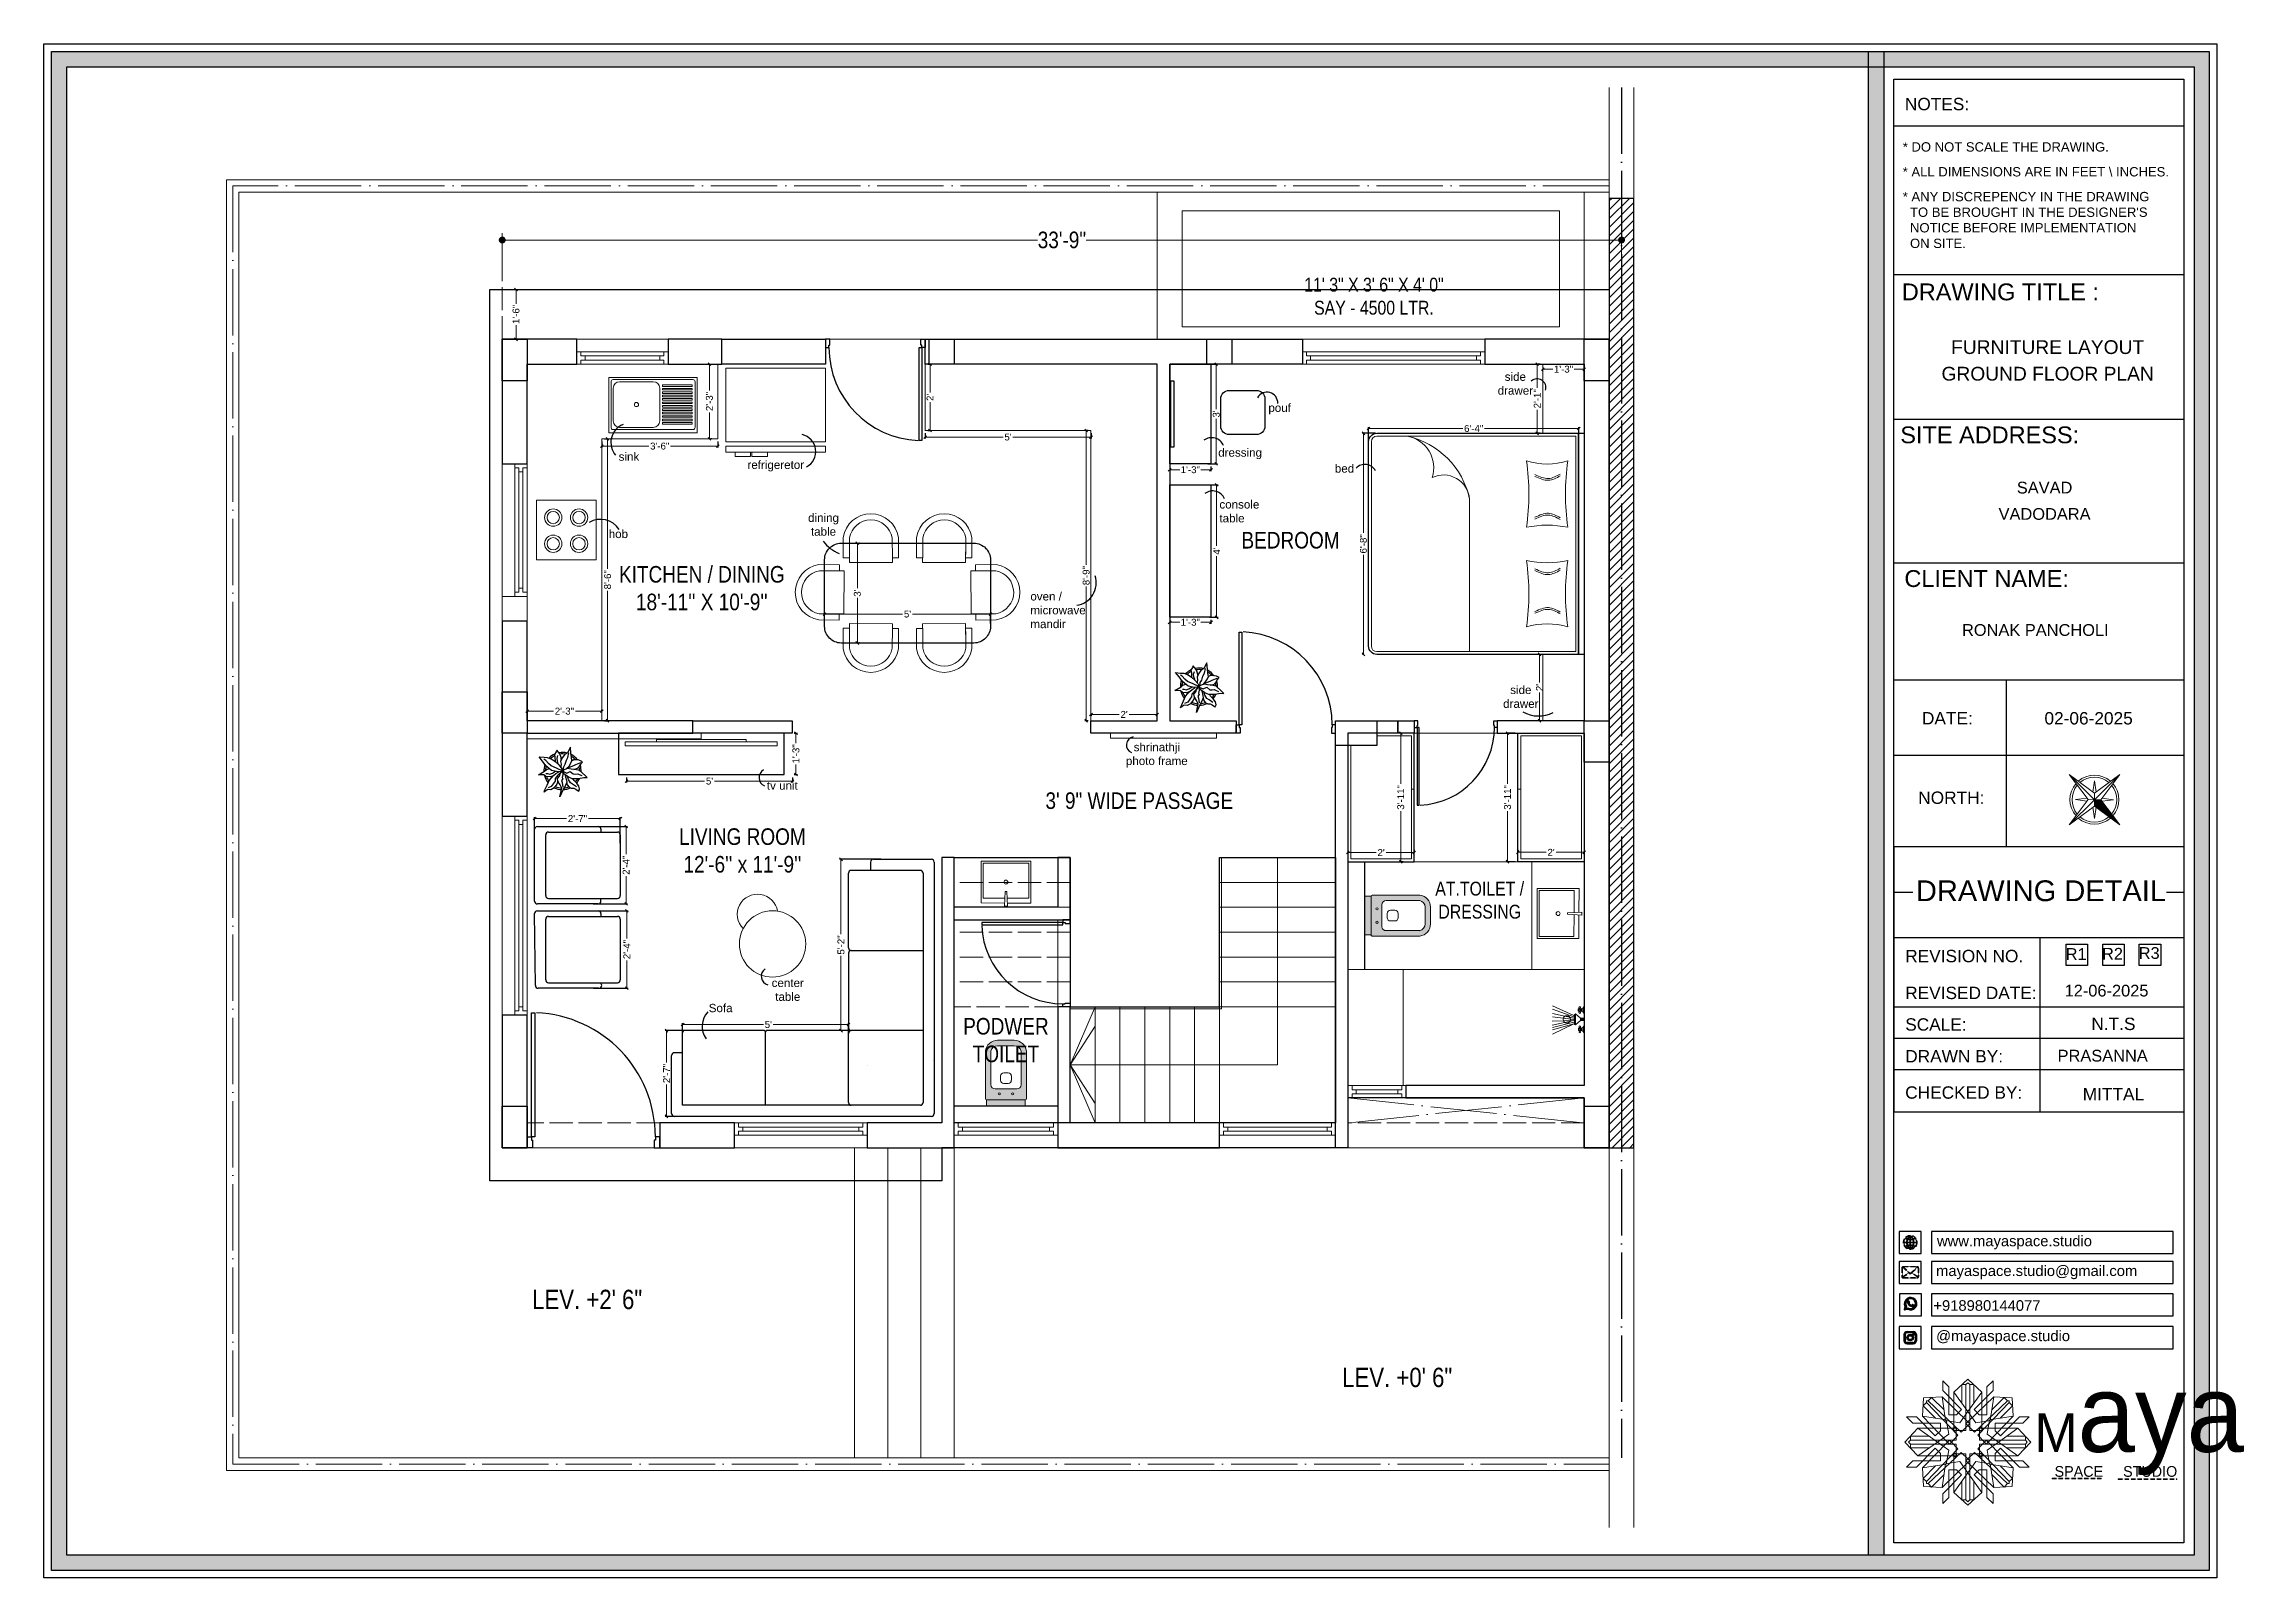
# Model space of a CAD drawing. Header units: millimetres. Extents: x 56222 to 3066687, y -650199 to -121287.
# Drawn here: x 154337 to 155133, y -179286 to -178731 of the extents above; entities that cross this region are included whole.
import ezdxf
from ezdxf.enums import TextEntityAlignment as Align

# ---------------------------------------------------------------- set-up
doc = ezdxf.new("R2010")
doc.units = ezdxf.units.MM
doc.header["$MEASUREMENT"] = 0
doc.header["$PDMODE"] = 35
for name, pattern in [('ACAD_ISO02W100', [15, 12, -3]), ('ACAD_ISO04W100', [30, 24, -3, 0, -3]), ('DASHEDX2', [1.5, 1, -0.5])]:
    doc.linetypes.add(name, pattern=pattern)
doc.layers.get('Defpoints').update_dxf_attribs({"color": 220})
for name, color, linetype in [('AR DOOR', 40, 'Continuous'), ('AR ELE-5', 134, 'Continuous'), ('GROUND FLOOR  ( Text )', 251, 'Continuous'), ('str coll', 6, 'Continuous')]:
    doc.layers.add(name, color=color, linetype=linetype)
for name, color, linetype, lineweight in [('CENTERLINE ( COLUMN ) ~ DIM', 7, 'Continuous', 9), ('COLUMN', 1, 'Continuous', 30), ('dim05', 1, 'Continuous', 13), ('Dimension', 10, 'DASHEDX2', 20), ('FIRST FLOOR', 7, 'Continuous', 9), ('FUR', 250, 'Continuous', 0), ('FURNITURE', 32, 'Continuous', 9), ('GROUND FLOOR', 7, 'Continuous', 9), ('GROUND FLOOR  ( HATCH )', 251, 'Continuous', 9), ('GROUND FLOOR  ( PLINE )', 251, 'Continuous', 30), ('GROUND FLOOR ( DW_RAIL )', 7, 'Continuous', 9), ('GROUND FLOOR ( STAIR )', 251, 'Continuous', 9), ('Labelling', 1, 'Continuous', 25), ('NAME PLATE', 7, 'Continuous', 25), ('title block', 7, 'Continuous', 9), ('UTILITY', 48, 'Continuous', 9), ('wall', 7, 'Continuous', 30), ('X_PLOT', 1, 'Continuous', 9)]:
    doc.layers.add(name, color=color, linetype=linetype, lineweight=lineweight)
doc.layers.add('XX~SLAB ( PLINE )', color=251, linetype='Continuous', plot=False)
doc.styles.add('Arial', font='arial.ttf')
doc.styles.add('Cn BT~6', font='swissc.ttf', dxfattribs={"height": 6})
doc.styles.add("Cn_BT_0'-0", font='swissc.ttf')
doc.styles.get("Standard").update_dxf_attribs({"font": 'arial.ttf', "height": 6})
doc.styles.add('style4', font='ARIALN.TTF')
doc.dimstyles.new('Cn BT~6', dxfattribs={"dimtxt": 0.18, "dimasz": 2.5, "dimexe": 2.5, "dimexo": 0, "dimgap": 0.09, "dimtad": 0, "dimdec": 3, "dimzin": 3, "dimdsep": 46, "dimlunit": 4, "dimtxsty": 'Cn BT~6', "dimblk": 'DOT', "dimcen": 0.09, "dimdle": 2, "dimclrd": 250, "dimclre": 250, "dimclrt": 5, "dimadec": 0, "dimazin": 0, "dimtfac": 0.75, "dimtdec": 3, "dimtofl": 0, "dimtmove": 0, "dimatfit": 3, "dimfxl": 1, "dimtolj": 1, "dimtzin": 0, "dimlwd": 15, "dimlwe": 15, "dimarcsym": 0})
doc.dimstyles.new('ISO-25', dxfattribs={"dimtxt": 2.5, "dimasz": 1, "dimexe": 0.5, "dimexo": 1, "dimtad": 0, "dimdec": 1, "dimlunit": 4, "dimtxsty": 'Standard', "dimblk": 'OBLIQUE', "dimcen": 2.5, "dimclrd": 1, "dimclre": 1, "dimclrt": 5, "dimadec": 0, "dimazin": 0, "dimtfac": 1, "dimtdec": 1, "dimtmove": 0, "dimatfit": 3, "dimfxl": 1, "dimlwd": -1, "dimarcsym": 0})

msp = doc.modelspace()

# ---------------------------------------------------------------- texts
at = {"layer": 'GROUND FLOOR  ( Text )', "color": 1, "attachment_point": 5, "style": "Cn_BT_0'-0"}
for s, insert, char_height in [('11\' 3" X 3\' 6" X 4\' 0"\\PSAY - 4500 LTR. ', (154818.4078, -178822.4733), 5), ('LEV. +2\' 6"', (154533.7412, -179185.4646), 7), ('LEV. +0\' 6"', (154826.8289, -179213.6727), 7)]:
    msp.add_mtext(s, dxfattribs=dict(at, insert=insert, char_height=char_height))
at = {"layer": 'GROUND FLOOR  ( Text )', "attachment_point": 5, "style": "Cn_BT_0'-0"}
for s, insert, char_height in [('BEDROOM', (154788.2275, -178910.7647), 6), ("KITCHEN / DINING\\P18'-11'' X 10'-9''", (154575.2115, -178928.1048), 6), ('3\' 9" WIDE PASSAGE', (154733.5119, -179004.9956), 6), ("LIVING ROOM\\P12'-6'' x 11'-9''", (154589.9024, -179023.0111), 6), ('AT.TOILET /\\PDRESSING', (154856.6783, -179040.9903), 5), ('PODWER \\PTOILET', (154685.2515, -179091.6158), 6)]:
    msp.add_mtext(s, dxfattribs=dict(at, insert=insert, char_height=char_height))
at = {"layer": 'Labelling', "color": 1, "char_height": 3, "width": 33.454272, "attachment_point": 5, "style": 'style4'}
for s, insert in [('\\A1;{\\fArial|b0|i0|c0|p34;side \\Pdrawer}', (154869.5727, -178854.0831, -0.0006)), ('\\A1;{\\fArial|b0|i0|c0|p34;pouf }', (154784.2882, -178863.2559, -0.0704)), ('\\A1;{\\fArial|b0|i0|c0|p34;sink}', (154548.8484, -178880.4922, -0.0006)), ('\\A1;\\pxql;{\\fArial|b0|i0|c0|p34;dressing}', (154778.7911, -178879.4507, -0.0704)), ('\\A1;\\pxql;{\\fArial|b0|i0|c0|p34;refrigeretor }', (154608.4612, -178883.8843, 0.0078)), ('\\A1;\\pxql;{\\fArial|b0|i0|c0|p34;bed}', (154820.9836, -178884.7833, -0.0704)), ('\\A1;\\pxql;{\\fArial|b0|i0|c0|p34;console \\Ptable}', (154779.2288, -178900.2885, -0.0704)), ('\\A1;{\\fArial|b0|i0|c0|p34;dining \\Ptable}', (154619.2505, -178905.1115, -0.0011)), ('\\A1;{\\fArial|b0|i0|c0|p34;hob}', (154545.0274, -178908.4704, -0.0006)), ('\\A1;{\\fArial|b0|i0|c0|p34;side \\Pdrawer}', (154871.549, -178967.3988, -0.0006)), ('\\A1;{\\fArial|b0|i0|c0|p34;shrinathji\\Pphoto frame}', (154739.8424, -178988.5284)), ('\\A1;{\\fArial|b0|i0|c0|p34;tv unit}', (154604.3426, -178999.5101, -0.0006)), ('\\A1;{\\fArial|b0|i0|c0|p34;center \\Ptable}', (154606.3102, -179073.4036)), ('\\A1;{\\fArial|b0|i0|c0|p34;Sofa }', (154582.0359, -179080.0034, -0.0006))]:
    msp.add_mtext(s, dxfattribs=dict(at, insert=insert))
at = {"layer": 'Labelling', "insert": (154708.3119, -178936.0555, 0.0083), "char_height": 3, "width": 28.454272, "attachment_point": 5, "style": 'style4'}
msp.add_mtext('\\A1;\\pxql;{\\fArial|b0|i0|c0|p34;oven / microwave\\Pmandir}', dxfattribs=at)
at = {"layer": 'NAME PLATE', "style": 'Arial'}
for s, height, p in [('FURNITURE LAYOUT', 4.972924, (155062.1637, -178843.3496, 0.1256)), ('GROUND FLOOR PLAN', 4.972924, (155062.1637, -178852.9654, 0.1256)), (' SAVAD ', 4.24568, (155061.0615, -178893.8128, 0.1256)), ('VADODARA', 4.24568, (155061.0615, -178903.3444, 0.1256)), ('RONAK PANCHOLI    ', 4.245682, (155060.9995, -178945.3256, 0.1256)), ('12-06-2025', 4.24568, (155083.4709, -179075.8081, 0.1256)), ('PRASANNA', 4.24568, (155082.0847, -179099.3465, 0.1256))]:
    msp.add_text(s, height=height, dxfattribs=at).set_placement(p, align=Align.CENTER)
at = {"layer": 'NAME PLATE', "color": 1, "insert": (155072.4844, -179058.3133, 0.1256), "char_height": 4.24568, "width": 5.841591, "attachment_point": 2, "style": 'Arial'}
msp.add_mtext('R1', dxfattribs=at)
at = {"layer": 'NAME PLATE', "char_height": 4.24568, "width": 5.841591, "attachment_point": 2, "style": 'Arial'}
for s, insert in [('R2', (155085.6324, -179058.2199, 0.1256)), ('R3', (155098.9069, -179057.9606, 0.1256))]:
    msp.add_mtext(s, dxfattribs=dict(at, insert=insert))

# ---------------------------------------------------------------- blocks, each defined once
blk = doc.blocks.new('_Dot')
at = {"color": 0, "linetype": 'ByBlock', "lineweight": -2}
blk.add_line((-0.5, 0), (-1, 0), dxfattribs=at)
at = {"color": 0, "linetype": 'ByBlock', "const_width": 0.5}
blk.add_lwpolyline([(-0.25, 0, 1), (0.25, 0, 1)], format="xyb", close=True, dxfattribs=at)
blk = doc.blocks.new('*D280')
at = {"layer": 'CENTERLINE ( COLUMN ) ~ DIM', "color": 250, "lineweight": 15, "transparency": 16777216}
for p, q in [((154503, -178814.03), (154503, -178799.61)), ((154908, -178814.03), (154908, -178799.61)), ((154505.5, -178802.11), (154696.65, -178802.11)), ((154905.5, -178802.11), (154714.34, -178802.11))]:
    blk.add_line(p, q, dxfattribs=at)
at = {"layer": 'Defpoints', "color": 0, "transparency": 16777216}
for p in [(154908, -178802.11), (154503, -178814.03), (154908, -178814.03)]:
    blk.add_point(p, dxfattribs=at)
at = {"layer": 'CENTERLINE ( COLUMN ) ~ DIM', "color": 250, "lineweight": 15, "transparency": 16777216, "xscale": 2.5, "yscale": 2.5, "zscale": 2.5, "rotation": 180}
blk.add_blockref('_Dot', (154503, -178802.11), dxfattribs=at)
at = {"layer": 'CENTERLINE ( COLUMN ) ~ DIM', "color": 250, "lineweight": 15, "transparency": 16777216, "xscale": 2.5, "yscale": 2.5, "zscale": 2.5}
blk.add_blockref('_Dot', (154908, -178802.11), dxfattribs=at)
at = {"layer": 'CENTERLINE ( COLUMN ) ~ DIM', "color": 5, "transparency": 16777216, "insert": (154705.5, -178802.11), "char_height": 6, "attachment_point": 5, "style": 'Cn BT~6'}
blk.add_mtext('\\A1;33\'-9"', dxfattribs=at)
blk = doc.blocks.new('_Oblique')
at = {"layer": 'wall', "color": 0, "lineweight": -2}
blk.add_line((-0.5, -0.5), (0.5, 0.5), dxfattribs=at)
blk = doc.blocks.new('*D281')
at = {"layer": 'Defpoints', "color": 0, "transparency": 16777216}
for p in [(154503, -178820.03), (154503, -178838.03), (154507.99, -178838.03)]:
    blk.add_point(p, dxfattribs=at)
at = {"layer": 'dim05', "color": 1, "linetype": 'Continuous', "lineweight": -2, "transparency": 16777216}
for p, q in [((154504, -178820.03), (154508.49, -178820.03)), ((154504, -178838.03), (154508.49, -178838.03))]:
    blk.add_line(p, q, dxfattribs=at)
at = {"layer": 'dim05', "color": 1, "linetype": 'Continuous', "transparency": 16777216}
for p, q in [((154507.99, -178820.03), (154507.99, -178825.2)), ((154507.99, -178838.03), (154507.99, -178832.86))]:
    blk.add_line(p, q, dxfattribs=at)
at = {"layer": 'dim05', "color": 1, "transparency": 16777216}
for p, rotation in [((154507.99, -178820.03), 90), ((154507.99, -178838.03), 270)]:
    blk.add_blockref('_Oblique', p, dxfattribs=dict(at, rotation=rotation))
at = {"layer": 'dim05', "color": 5, "lineweight": 25, "transparency": 16777216, "insert": (154507.99, -178829.03), "char_height": 2.5, "attachment_point": 5, "rotation": 90, "style": 'Arial'}
blk.add_mtext('1\'-6"', dxfattribs=at)
blk = doc.blocks.new('FSFSF')
at = {"color": 42, "lineweight": 5, "true_color": 0xe0ac11}
for p, q in [((28600.03, 143.51), (28600.03, 140.16)), ((28602.15, 141.41), (28600.03, 143.51)), ((28603.86, 139.69), (28608.58, 144.08)), ((28607.9, 142.22), (28608.58, 142.85)), ((28613.31, 139.69), (28608.58, 144.08)), ((28609.27, 142.22), (28608.59, 142.85)), ((28615.02, 141.41), (28617.14, 143.51)), ((28617.14, 143.51), (28617.14, 140.16)), ((28593.19, 131.45), (28593.54, 137.71)), ((28593.39, 135), (28594.56, 136.12)), ((28593.39, 135), (28597.6, 130.78)), ((28599.8, 138.06), (28593.54, 137.71)), ((28595.12, 136.69), (28594.53, 136.69)), ((28594.56, 136.12), (28594.56, 136.71)), ((28605.17, 124.98), (28594.56, 136.12)), ((28596.24, 137.86), (28595.12, 136.69)), ((28606.27, 126.08), (28595.12, 136.69)), ((28596.24, 137.86), (28600.47, 133.65)), ((28601.03, 130), (28599.8, 138.06)), ((28599.8, 138.05), (28608.58, 129.56)), ((28606.47, 133.76), (28600.03, 140.16)), ((28602.15, 141.41), (28602.15, 131.95)), ((28603.86, 126.58), (28603.86, 139.69)), ((28603.86, 139.69), (28608.58, 133.02)), ((28607.9, 142.22), (28606.58, 142.22)), ((28606.58, 142.22), (28606.58, 135.84)), ((28607.9, 142.22), (28607.9, 126.58)), ((28613.31, 139.69), (28608.59, 133.02)), ((28617.37, 138.05), (28608.59, 129.56)), ((28609.27, 142.22), (28609.27, 126.58)), ((28609.27, 142.22), (28610.59, 142.22)), ((28610.59, 142.22), (28610.59, 135.84)), ((28610.7, 133.76), (28617.14, 140.16)), ((28610.9, 126.08), (28622.05, 136.69)), ((28612.02, 124.98), (28622.62, 136.12)), ((28613.31, 126.58), (28613.31, 139.69)), ((28615.02, 141.41), (28615.02, 131.95)), ((28616.14, 130), (28617.37, 138.06)), ((28620.93, 137.86), (28616.7, 133.65)), ((28617.37, 138.06), (28623.63, 137.71)), ((28623.8, 135), (28619.59, 130.78)), ((28620.93, 137.86), (28622.05, 136.69)), ((28622.05, 136.69), (28622.64, 136.69)), ((28622.62, 136.12), (28622.62, 136.71)), ((28623.8, 135), (28622.62, 136.12)), ((28624, 131.45), (28623.65, 137.71)), ((28591.56, 127.39), (28587.17, 122.66)), ((28587.73, 131.22), (28591.08, 131.22)), ((28589.84, 129.1), (28587.73, 131.22)), ((28589.84, 129.1), (28599.29, 129.1)), ((28597.49, 124.78), (28591.08, 131.22)), ((28604.66, 127.39), (28591.56, 127.39)), ((28591.56, 127.39), (28598.23, 122.67)), ((28593.19, 131.45), (28601.69, 122.67)), ((28601.25, 130.22), (28593.19, 131.45)), ((28599.29, 126.5), (28599.29, 129.1)), ((28605.86, 129.18), (28601.03, 130)), ((28602.07, 125.39), (28601.25, 130.22)), ((28604.75, 131.95), (28602.15, 131.95)), ((28603.68, 126.54), (28603.68, 127.39)), ((28604.71, 127.57), (28603.86, 127.57)), ((28604.66, 123.35), (28604.66, 127.39)), ((28604.7, 126.58), (28604.71, 127.57)), ((28606.47, 133.76), (28604.75, 131.95)), ((28605.86, 129.18), (28608.58, 133.02)), ((28606.27, 126.08), (28608.58, 128.27)), ((28607.9, 128.92), (28608.58, 129.56)), ((28607.9, 128.92), (28608.58, 128.27)), ((28611.31, 129.18), (28608.59, 133.02)), ((28609.27, 128.92), (28608.59, 129.56)), ((28609.27, 128.92), (28608.59, 128.27)), ((28610.9, 126.08), (28608.59, 128.27)), ((28610.7, 133.76), (28612.42, 131.95)), ((28611.31, 129.18), (28616.14, 130)), ((28612.42, 131.95), (28615.02, 131.95)), ((28612.46, 126.58), (28612.46, 127.57)), ((28612.46, 127.57), (28613.31, 127.57)), ((28612.52, 123.35), (28612.52, 127.39)), ((28612.52, 127.39), (28625.63, 127.39)), ((28613.51, 126.54), (28613.51, 127.39)), ((28615.12, 125.39), (28615.94, 130.22)), ((28623.99, 131.45), (28615.5, 122.67)), ((28615.94, 130.22), (28624, 131.45)), ((28627.34, 129.1), (28617.89, 129.1)), ((28617.89, 126.5), (28617.89, 129.1)), ((28625.63, 127.39), (28618.96, 122.67)), ((28619.7, 124.78), (28626.1, 131.22)), ((28625.63, 127.39), (28630.02, 122.66)), ((28629.45, 131.22), (28626.1, 131.22)), ((28627.34, 129.1), (28629.45, 131.22)), ((28591.56, 117.94), (28587.17, 122.66)), ((28589.03, 123.35), (28588.4, 122.67)), ((28589.03, 121.98), (28588.4, 122.65)), ((28589.03, 123.35), (28589.03, 124.67)), ((28589.03, 124.67), (28595.4, 124.67)), ((28589.03, 123.35), (28604.66, 123.35)), ((28589.03, 121.98), (28604.66, 121.98)), ((28589.03, 121.98), (28589.03, 120.66)), ((28589.03, 120.66), (28595.4, 120.66)), ((28597.49, 120.54), (28591.08, 114.11)), ((28591.56, 117.94), (28598.23, 122.65)), ((28593.19, 113.88), (28601.69, 122.65)), ((28605.17, 120.35), (28594.56, 109.2)), ((28597.49, 124.78), (28599.29, 126.5)), ((28597.49, 120.54), (28599.29, 118.83)), ((28602.07, 125.39), (28598.23, 122.67)), ((28602.07, 119.94), (28598.23, 122.65)), ((28602.07, 119.94), (28601.25, 115.1)), ((28602.33, 123.35), (28601.69, 122.67)), ((28602.33, 121.98), (28601.69, 122.65)), ((28602.33, 123.35), (28602.97, 122.67)), ((28602.33, 121.98), (28602.97, 122.65)), ((28605.17, 124.98), (28602.97, 122.67)), ((28605.17, 120.35), (28602.97, 122.65)), ((28604.66, 126.54), (28603.68, 126.54)), ((28607.9, 126.58), (28603.86, 126.58)), ((28604.66, 121.98), (28604.66, 117.94)), ((28609.27, 126.58), (28613.31, 126.58)), ((28612.02, 124.98), (28614.21, 122.67)), ((28612.02, 120.35), (28614.21, 122.65)), ((28612.02, 120.35), (28622.62, 109.2)), ((28612.52, 126.54), (28613.51, 126.54)), ((28628.16, 123.35), (28612.52, 123.35)), ((28612.52, 121.98), (28612.52, 117.94)), ((28628.16, 121.98), (28612.52, 121.98)), ((28614.85, 123.35), (28614.21, 122.67)), ((28614.85, 121.98), (28614.21, 122.65)), ((28614.85, 123.35), (28615.5, 122.67)), ((28614.85, 121.98), (28615.5, 122.65)), ((28615.12, 125.39), (28618.96, 122.67)), ((28615.12, 119.94), (28618.96, 122.65)), ((28615.12, 119.94), (28615.94, 115.1)), ((28623.99, 113.88), (28615.5, 122.65)), ((28619.7, 124.78), (28617.89, 126.5)), ((28619.7, 120.54), (28617.89, 118.83)), ((28625.63, 117.94), (28618.96, 122.65)), ((28619.7, 120.54), (28626.1, 114.11)), ((28628.16, 124.67), (28621.78, 124.67)), ((28628.16, 120.66), (28621.78, 120.66)), ((28625.63, 117.94), (28630.02, 122.66)), ((28628.16, 123.35), (28628.16, 124.67)), ((28628.16, 123.35), (28628.78, 122.67)), ((28628.16, 121.98), (28628.78, 122.65)), ((28628.16, 121.98), (28628.16, 120.66)), ((28589.84, 116.23), (28587.73, 114.11)), ((28587.73, 114.11), (28591.08, 114.11)), ((28589.84, 116.23), (28599.29, 116.23)), ((28604.66, 117.94), (28591.56, 117.94)), ((28601.25, 115.1), (28593.19, 113.87)), ((28593.19, 113.87), (28593.54, 107.62)), ((28593.39, 110.32), (28597.6, 114.55)), ((28606.27, 119.15), (28595.12, 108.54)), ((28599.29, 118.83), (28599.29, 116.23)), ((28599.8, 107.17), (28608.58, 115.67)), ((28601.03, 115.23), (28599.8, 107.17)), ((28605.86, 116.05), (28601.03, 115.23)), ((28602.15, 103.82), (28602.15, 113.27)), ((28604.75, 113.27), (28602.15, 113.27)), ((28604.66, 118.78), (28603.68, 118.78)), ((28603.68, 118.78), (28603.68, 117.94)), ((28607.9, 118.65), (28603.86, 118.65)), ((28603.86, 118.65), (28603.86, 105.54)), ((28604.71, 117.66), (28603.86, 117.66)), ((28604.7, 118.65), (28604.71, 117.66)), ((28606.47, 111.47), (28604.75, 113.27)), ((28605.86, 116.05), (28608.58, 112.21)), ((28606.27, 119.15), (28608.58, 116.96)), ((28607.9, 103.01), (28607.9, 118.65)), ((28607.9, 116.31), (28608.58, 116.96)), ((28607.9, 116.31), (28608.58, 115.67)), ((28610.9, 119.15), (28608.59, 116.96)), ((28609.27, 116.31), (28608.59, 116.96)), ((28609.27, 116.31), (28608.59, 115.67)), ((28611.31, 116.05), (28608.59, 112.21)), ((28617.37, 107.17), (28608.59, 115.67)), ((28609.27, 118.65), (28613.31, 118.65)), ((28609.27, 103.01), (28609.27, 118.65)), ((28610.7, 111.47), (28612.42, 113.27)), ((28610.9, 119.15), (28622.05, 108.54)), ((28611.31, 116.05), (28616.14, 115.23)), ((28612.42, 113.27), (28615.02, 113.27)), ((28612.46, 118.65), (28612.46, 117.66)), ((28612.46, 117.66), (28613.31, 117.66)), ((28612.52, 118.78), (28613.51, 118.78)), ((28612.52, 117.94), (28625.63, 117.94)), ((28613.31, 118.65), (28613.31, 105.54)), ((28613.51, 118.78), (28613.51, 117.94)), ((28615.02, 103.82), (28615.02, 113.27)), ((28615.94, 115.1), (28624, 113.87)), ((28616.14, 115.23), (28617.37, 107.17)), ((28617.89, 118.83), (28617.89, 116.23)), ((28627.34, 116.23), (28617.89, 116.23)), ((28623.8, 110.32), (28619.59, 114.55)), ((28624, 113.87), (28623.65, 107.62)), ((28629.45, 114.11), (28626.1, 114.11)), ((28627.34, 116.23), (28629.45, 114.11)), ((28593.39, 110.32), (28594.56, 109.2)), ((28599.8, 107.17), (28593.54, 107.52)), ((28595.12, 108.54), (28594.53, 108.54)), ((28594.56, 109.2), (28594.56, 108.61)), ((28596.24, 107.37), (28595.12, 108.54)), ((28596.24, 107.37), (28600.47, 111.58)), ((28606.47, 111.47), (28600.03, 105.07)), ((28600.03, 101.71), (28600.03, 105.07)), ((28603.86, 105.54), (28608.58, 112.21)), ((28603.86, 105.54), (28608.58, 101.15)), ((28606.58, 103.01), (28606.58, 109.38)), ((28613.31, 105.54), (28608.58, 101.15)), ((28613.31, 105.54), (28608.59, 112.21)), ((28610.59, 103.01), (28610.59, 109.38)), ((28610.7, 111.47), (28617.14, 105.07)), ((28620.93, 107.37), (28616.7, 111.58)), ((28617.14, 101.71), (28617.14, 105.07)), ((28617.37, 107.17), (28623.63, 107.52)), ((28620.93, 107.37), (28622.05, 108.54)), ((28622.05, 108.54), (28622.64, 108.54)), ((28623.8, 110.32), (28622.62, 109.2)), ((28622.62, 109.2), (28622.62, 108.61)), ((28602.15, 103.82), (28600.03, 101.71)), ((28607.9, 103.01), (28606.58, 103.01)), ((28607.9, 103.01), (28608.58, 102.38)), ((28609.27, 103.01), (28608.59, 102.38)), ((28609.27, 103.01), (28610.59, 103.01)), ((28615.02, 103.82), (28617.14, 101.71))]:
    blk.add_line(p, q, dxfattribs=at)
blk = doc.blocks.new('hgwg')
at = {"layer": 'Dimension', "true_color": 0xd39e00}
h = blk.add_hatch(color=42, dxfattribs=at)
h.dxf.hatch_style = 1
h.paths.add_polyline_path([(27505.71, 45.05), (27494.27, 45.05), (27494.27, 44.9), (27505.71, 44.9)])
h = blk.add_hatch(color=42, dxfattribs=at)
h.dxf.hatch_style = 1
h.paths.add_polyline_path([(27523.3, 44.9), (27509.68, 44.9), (27509.68, 44.75), (27523.3, 44.75)])
at = {"layer": 'Dimension', "color": 42, "true_color": 0xd39e00}
for p, q in [((27494.27, 45.05), (27505.71, 45.05)), ((27494.27, 44.9), (27494.27, 45.05)), ((27494.27, 44.9), (27505.71, 44.9)), ((27505.71, 45.05), (27505.71, 44.9)), ((27509.68, 44.9), (27523.3, 44.9)), ((27509.68, 44.9), (27509.68, 44.75)), ((27509.68, 44.75), (27523.3, 44.75)), ((27523.3, 44.75), (27523.3, 44.9))]:
    blk.add_line(p, q, dxfattribs=at)
at = {"layer": 'Dimension', "color": 42, "true_color": 0xd39e00, "attachment_point": 1}
for s, width, insert, char_height in [('{\\fCinzel|b0|i0|c0|p2;\\H1.5x;M\\fAmsterdam One|b0|i0|c0|p2;\\H2x;aya}', 85.3277, (27490.17, 69.17), 6), ('{\\fCinzel|b0|i0|c0|p0;SPACE     STUDIO}', 66.129, (27494.83, 47.86), 2.5)]:
    blk.add_mtext_dynamic_manual_height_columns(s, width=width, gutter_width=30, heights=[0], dxfattribs=dict(at, insert=insert, char_height=char_height))
blk = doc.blocks.new('QEGW4TG')
at = {"layer": 'Dimension', "true_color": 0x000000}
h = blk.add_hatch(color=18, dxfattribs=at)
h.dxf.hatch_style = 1
h.paths.add_polyline_path([(2.69, 1.93, 0.170513), (2.95, 1.97, 0.190337), (3.11, 2.18, 0.316231), (3.07, 2.28), (2.79, 2.37, 0.273721), (2.69, 2.34, 0.040749), (2.63, 2.27, -0.441282), (2.53, 2.25, -0.11828), (2.06, 2.64, -0.441282), (2.07, 2.74, 0.040749), (2.13, 2.81, 0.290083), (2.14, 2.92), (2.01, 3.18, 0.316231), (1.91, 3.2, 0.190337), (1.73, 3, 0.170513), (1.72, 2.74, 0.252784)], flags=0)
h.paths.add_polyline_path([(1.19, 1.98), (1.03, 1.3, 0.550912), (1.11, 1.23), (1.75, 1.39, 6.344125)])
h.paths.add_polyline_path([(1.81, 1.7), (1.4, 1.6), (1.5, 2.03, -9.071339)], flags=16)
h.paths.add_polyline_path([(3.11, 2.16, -0.17811), (2.95, 1.97, -0.170513), (2.69, 1.93, -0.252784), (1.72, 2.74, -0.170513), (1.73, 3, -0.17811), (1.89, 3.19, -0.370089), (2.01, 3.18), (2.14, 2.92, -0.307185), (2.13, 2.8, -0.041087), (2.06, 2.73, 0.321676), (2.05, 2.65, 0.126524), (2.55, 2.24, 0.312216), (2.62, 2.26, -0.041087), (2.68, 2.34, -0.290673), (2.79, 2.37), (3.07, 2.28, -0.370089)], flags=0)
h = blk.add_hatch(color=18, dxfattribs=at)
h.dxf.hatch_style = 1
h.paths.add_polyline_path([(2.79, 2.37, 0.273721), (2.69, 2.34, 0.040749), (2.63, 2.27, -0.441282), (2.53, 2.25, -0.11828), (2.06, 2.64, -0.441282), (2.07, 2.74, 0.040749), (2.13, 2.81, 0.290083), (2.14, 2.92), (2.01, 3.18, 0.316231), (1.91, 3.2, 0.190337), (1.73, 3, 0.170513), (1.72, 2.74, 0.252784), (2.69, 1.93, 0.170513), (2.95, 1.97, 0.190337), (3.11, 2.18, 0.316231), (3.07, 2.28)])
for p, q in [((1.19, 1.98), (1.03, 1.3)), ((1.1, 1.23), (1.75, 1.39)), ((1.5, 2.03), (1.4, 1.6)), ((1.4, 1.6), (1.81, 1.7)), ((2.01, 3.18), (2.14, 2.92)), ((3.07, 2.28), (2.8, 2.36))]:
    blk.add_line(p, q)
blk.add_lwpolyline([(0, 0), (4.68, 0), (4.68, 4.68), (0, 4.68)], close=True)
for centre, radius, start, end in [((1.09, 1.29), 0.0598, 164.8483, 282.1458), ((2.39, 2.56), 1.34, 241.4727, 205.6422), ((2.39, 2.56), 1.04, 235.9962, 210.8333), ((2.09, 2.87), 0.39, 159.7007, 198.4072), ((2.96, 3.23), 1.33, 201.4218, 258.1669), ((2.07, 2.87), 0.364, 118.9685, 159.3648), ((1.94, 3.12), 0.0896, 41.8985, 123.1344), ((2.11, 2.68), 0.066, 135.9932, 224.8892), ((1.67, 3.16), 0.586, 312.4617, 321.8728), ((3.12, 3.42), 1.31, 216.5455, 243.5279), ((2.05, 2.87), 0.104, 320.3924, 28.6971), ((2.57, 2.3), 0.066, 234.2482, 323.1441), ((3.11, 1.94), 0.586, 137.2645, 146.6756), ((2.76, 2.27), 0.104, 70.4402, 138.745), ((2.75, 2.31), 0.39, 260.7301, 299.4366), ((2.76, 2.29), 0.364, 299.7725, 340.1688), ((3.03, 2.2), 0.0896, 336.0029, 57.2388)]:
    blk.add_arc(centre, radius, start, end)
blk = doc.blocks.new('ASGERG')
at = {"layer": 'Dimension', "true_color": 0x000000}
h = blk.add_hatch(color=18, dxfattribs=at)
h.dxf.hatch_style = 1
h.paths.add_polyline_path([(0.99, 1.7, 0.353872), (1.69, 1.03), (2.96, 1.03, 0.353872), (3.66, 1.7), (3.66, 2.99, 0.353872), (2.96, 3.67), (1.69, 3.67, 0.353872), (0.99, 2.99)])
h.paths.add_polyline_path([(1.27, 2.97, -0.353872), (1.72, 3.4), (2.94, 3.4, -0.353872), (3.38, 2.97), (3.38, 1.72, -0.353872), (2.94, 1.3), (1.72, 1.3, -0.353872), (1.27, 1.72)], flags=16)
h.paths.add_polyline_path([(3.02, 2.35, -1), (1.64, 2.35, -1)], flags=0)
h.paths.add_polyline_path([(2.74, 2.35, -1), (1.92, 2.35, -1)], flags=0)
h.paths.add_polyline_path([(2.86, 3.02, -1), (3.19, 3.02, -1)], flags=0)
h.paths.add_polyline_path([(1.64, 2.35, 1), (3.02, 2.35, 1)], flags=0)
h = blk.add_hatch(color=18, dxfattribs=at)
h.dxf.hatch_style = 1
h.paths.add_polyline_path([(1.64, 2.35, 1), (3.02, 2.35, 1)])
h.paths.add_polyline_path([(2.74, 2.35, -1), (1.92, 2.35, -1)], flags=16)
h = blk.add_hatch(color=18, dxfattribs=at)
h.dxf.hatch_style = 1
h.paths.add_polyline_path([(3.19, 3.02, 1), (2.86, 3.02, 1)])
for p, q in [((0.99, 2.99), (0.99, 1.7)), ((1.27, 2.97), (1.27, 1.72)), ((1.69, 3.67), (2.96, 3.67)), ((1.69, 1.03), (2.96, 1.03)), ((2.94, 3.4), (1.72, 3.4)), ((2.94, 1.3), (1.72, 1.3)), ((3.38, 2.97), (3.38, 1.72)), ((3.66, 2.99), (3.66, 1.7))]:
    blk.add_line(p, q)
blk.add_lwpolyline([(0, 0), (4.68, 0), (4.68, 4.68), (0, 4.68)], close=True)
for centre, radius in [((2.33, 2.35), 0.694), ((2.33, 2.35), 0.414), ((3.02, 3.02), 0.168)]:
    blk.add_circle(centre, radius)
for centre, radius, start, end in [((1.76, 2.89), 0.778, 94.8631, 172.8127), ((1.76, 1.8), 0.778, 187.1873, 265.1369), ((1.76, 2.91), 0.491, 94.8631, 172.8127), ((1.76, 1.78), 0.491, 187.1873, 265.1369), ((2.9, 2.91), 0.491, 7.1873, 85.1369), ((2.9, 1.78), 0.491, 274.8631, 352.8127), ((2.89, 2.89), 0.778, 7.1873, 85.1369), ((2.89, 1.8), 0.778, 274.8631, 352.8127)]:
    blk.add_arc(centre, radius, start, end)
blk = doc.blocks.new('ETYETE')
at = {"layer": 'Dimension', "true_color": 0x000000}
h = blk.add_hatch(color=18, dxfattribs=at)
h.dxf.hatch_style = 1
h.paths.add_polyline_path([(3.76, 1.14, 0.414214), (4.12, 1.5), (4.12, 3.29, 0.414214), (3.76, 3.65), (0.92, 3.65, 0.414214), (0.56, 3.29), (0.56, 1.5, 0.414214), (0.92, 1.14)])
h.paths.add_polyline_path([(2.61, 2.22), (3.92, 1.34, -0.198912), (3.76, 1.28), (0.92, 1.28, -0.198912), (0.76, 1.34), (2.08, 2.22), (2.34, 1.98)], flags=16)
h.paths.add_polyline_path([(2.34, 2.16), (0.89, 3.51, -0.028783), (0.92, 3.52), (3.76, 3.52, -0.028783), (3.79, 3.51)], flags=16)
h.paths.add_polyline_path([(2.71, 2.32), (3.92, 3.45, -0.202482), (3.99, 3.29), (3.99, 1.5, -0.043076), (3.98, 1.46)], flags=16)
h.paths.add_polyline_path([(1.98, 2.32), (0.7, 1.46, -0.043076), (0.7, 1.5), (0.7, 3.29, -0.202482), (0.76, 3.45)], flags=16)
blk.add_lwpolyline([(0, 0), (4.68, 0), (4.68, 4.68), (0, 4.68)], close=True)
at = {"layer": 'Dimension', "color": 18, "true_color": 0x000000}
for p, q in [((0.56, 3.29), (0.56, 1.5)), ((0.7, 3.29), (0.7, 1.5)), ((0.7, 1.46), (1.98, 2.32)), ((0.76, 3.45), (1.98, 2.32)), ((0.76, 1.34), (2.08, 2.22)), ((0.89, 3.51), (2.34, 2.16)), ((0.92, 3.65), (3.76, 3.65)), ((0.92, 3.52), (3.76, 3.52)), ((0.92, 1.28), (3.76, 1.28)), ((0.92, 1.14), (3.76, 1.14)), ((2.08, 2.22), (2.34, 1.98)), ((2.34, 2.16), (3.79, 3.51)), ((2.34, 1.98), (2.61, 2.22)), ((3.92, 1.34), (2.61, 2.22)), ((2.71, 2.32), (3.92, 3.45)), ((3.98, 1.46), (2.71, 2.32)), ((3.99, 3.29), (3.99, 1.5)), ((4.12, 3.29), (4.12, 1.5))]:
    blk.add_line(p, q, dxfattribs=at)
for centre, radius, start, end in [((0.92, 3.29), 0.358, 90, 180), ((0.92, 1.5), 0.358, 180, 270), ((0.92, 3.29), 0.224, 134.2136, 180), ((0.92, 1.5), 0.224, 180, 189.8662), ((0.92, 1.5), 0.224, 225, 270), ((0.92, 3.29), 0.224, 90, 96.5948), ((3.76, 3.29), 0.358, 0, 90), ((3.76, 3.29), 0.224, 83.4052, 90), ((3.76, 1.5), 0.358, 270, 0), ((3.76, 1.5), 0.224, 270, 315), ((3.76, 3.29), 0.224, 0, 45.7864), ((3.76, 1.5), 0.224, 350.1338, 0)]:
    blk.add_arc(centre, radius, start, end, dxfattribs=at)
blk = doc.blocks.new('DTGWEGEARG')
at = {"layer": 'Dimension', "true_color": 0x000000}
h = blk.add_hatch(color=18, dxfattribs=at)
h.dxf.hatch_style = 1
h.paths.add_polyline_path([(3.83, 2.34, 1), (0.85, 2.34, 1)])
h.paths.add_polyline_path([(2.51, 1.01, 0.105795), (2.96, 1.58, -0.055205), (3.3, 1.41, -0.169822)], flags=16)
h.paths.add_polyline_path([(2.41, 1.12), (2.41, 1.69, -0.058279), (2.81, 1.63, -0.103353)], flags=16)
h.paths.add_polyline_path([(2.26, 1.13, -0.101741), (1.87, 1.63, -0.057171), (2.26, 1.69)], flags=16)
h.paths.add_polyline_path([(2.17, 1.01, -0.169822), (1.38, 1.41, -0.055205), (1.72, 1.58, 0.105795)], flags=16)
h.paths.add_polyline_path([(3.02, 1.72, 0.081336), (3.13, 2.27), (3.68, 2.27, -0.152069), (3.4, 1.52, 0.05687)], flags=16)
h.paths.add_polyline_path([(2.87, 1.77, 0.061945), (2.41, 1.84), (2.41, 2.27), (2.98, 2.27, -0.081344)], flags=16)
h.paths.add_polyline_path([(2.26, 1.84, 0.060923), (1.8, 1.77, -0.081344), (1.7, 2.27), (2.26, 2.27)], flags=16)
h.paths.add_polyline_path([(1.66, 1.72, 0.05687), (1.28, 1.52, -0.152069), (1, 2.27), (1.55, 2.27, 0.081336)], flags=16)
h.paths.add_polyline_path([(2.41, 2.42), (2.41, 2.83, 0.061945), (2.87, 2.91, -0.080009), (2.98, 2.42)], flags=16)
h.paths.add_polyline_path([(3.13, 2.42, 0.080116), (3.02, 2.96, 0.05687), (3.4, 3.16, 0.028258), (3.3, 3.27, -0.055205), (2.96, 3.1, 0.105795), (2.51, 3.67, -0.36029), (3.68, 2.42)], flags=16)
h.paths.add_polyline_path([(2.26, 2.42), (1.7, 2.42, -0.080009), (1.8, 2.91, 0.060923), (2.26, 2.84)], flags=16)
h.paths.add_polyline_path([(1.55, 2.42), (1, 2.42, -0.150466), (1.28, 3.16, 0.05687), (1.66, 2.96, 0.080116)], flags=16)
h.paths.add_polyline_path([(2.41, 2.98), (2.41, 3.56, -0.103353), (2.81, 3.05, -0.058279)], flags=16)
h.paths.add_polyline_path([(2.26, 2.99, -0.057171), (1.87, 3.05, -0.101741), (2.26, 3.55)], flags=16)
h.paths.add_polyline_path([(1.72, 3.1, -0.055205), (1.38, 3.27, -0.169822), (2.17, 3.67, 0.105795)], flags=16)
blk.add_lwpolyline([(0, 0), (4.68, 0), (4.68, 4.68), (0, 4.68)], close=True)
at = {"layer": 'Dimension', "color": 18, "true_color": 0x000000}
for p, q in [((1, 2.42), (1.55, 2.42)), ((1, 2.27), (1.55, 2.27)), ((1.7, 2.42), (2.26, 2.42)), ((1.7, 2.27), (2.26, 2.27)), ((2.26, 3.55), (2.26, 2.99)), ((2.26, 2.84), (2.26, 2.42)), ((2.26, 2.27), (2.26, 1.84)), ((2.26, 1.69), (2.26, 1.13)), ((2.41, 3.56), (2.41, 2.98)), ((2.41, 2.83), (2.41, 2.42)), ((2.41, 2.42), (2.98, 2.42)), ((2.41, 2.27), (2.98, 2.27)), ((2.41, 2.27), (2.41, 1.84)), ((2.41, 1.69), (2.41, 1.12)), ((3.13, 2.42), (3.68, 2.42)), ((3.13, 2.27), (3.68, 2.27))]:
    blk.add_line(p, q, dxfattribs=at)
blk.add_circle((2.34, 2.34), 1.49, dxfattribs=at)
for centre, radius, start, end in [((2.34, 2.34), 1.34, 142.3819, 176.6093), ((2.34, 2.34), 1.34, 183.0315, 217.6181), ((2.34, 4.74), 1.9, 236.1399, 249.1595), ((2.34, -0.06), 1.9, 110.8405, 123.8601), ((2.34, 2.34), 1.34, 97.3549, 135.9073), ((2.34, 4.74), 1.75, 236.7417, 249.3811), ((2.34, -0.06), 1.75, 110.6189, 123.2583), ((2.34, 2.34), 1.34, 224.0927, 262.6451), ((3.28, 2.34), 1.73, 159.0567, 177.3789), ((3.28, 2.34), 1.73, 182.3435, 200.9433), ((3.28, 2.34), 1.58, 158.8325, 177.1302), ((3.28, 2.34), 1.58, 182.5658, 201.1675), ((3.28, 2.34), 1.73, 129.9301, 154.0867), ((3.28, 2.34), 1.73, 205.9133, 230.0699), ((2.34, 4.74), 1.9, 253.6799, 267.6253), ((2.34, -0.06), 1.9, 92.3747, 106.3201), ((3.28, 2.34), 1.58, 130.1073, 153.3446), ((2.34, 4.74), 1.75, 254.3336, 267.422), ((2.34, -0.06), 1.75, 92.578, 105.6664), ((3.28, 2.34), 1.58, 206.6554, 229.8927), ((1.4, 2.34), 1.58, 26.6554, 50.2584), ((2.34, 4.74), 1.75, 272.3248, 285.6664), ((2.34, 4.74), 1.9, 272.1415, 286.3201), ((2.34, -0.06), 1.9, 73.6799, 87.8585), ((2.34, -0.06), 1.75, 74.3336, 87.6752), ((1.4, 2.34), 1.58, 309.7416, 333.3446), ((2.34, 2.34), 1.34, 3.3907, 82.6451), ((1.4, 2.34), 1.73, 25.9133, 50.0699), ((1.4, 2.34), 1.73, 309.9301, 334.0867), ((2.34, 2.34), 1.34, 277.3549, 315.9073), ((1.4, 2.34), 1.58, 2.8698, 21.1675), ((1.4, 2.34), 1.58, 338.8325, 357.4342), ((2.34, 4.74), 1.75, 290.6189, 303.2583), ((2.34, -0.06), 1.75, 56.7417, 69.3811), ((2.34, 4.74), 1.9, 290.8405, 303.8601), ((1.4, 2.34), 1.73, 2.6211, 20.9433), ((1.4, 2.34), 1.73, 339.0567, 357.6565), ((2.34, -0.06), 1.9, 56.1399, 69.1595), ((2.34, 2.34), 1.34, 322.3819, 356.9685)]:
    blk.add_arc(centre, radius, start, end, dxfattribs=at)
blk = doc.blocks.new('4t')
at = {"transparency": 33554607}
h = blk.add_hatch(color=1, dxfattribs=at)
h.dxf.hatch_style = 1
h.paths.add_polyline_path([(45531.3, -35822.3), (45529.2, -35821.8), (45528.1, -35837)])
h = blk.add_hatch(color=1, dxfattribs=at)
h.dxf.hatch_style = 1
h.paths.add_polyline_path([(45533.4, -35822.8), (45531.3, -35822.3), (45528.1, -35837)])
h = blk.add_hatch(color=1, dxfattribs=at)
h.dxf.hatch_style = 1
h.paths.add_polyline_path([(45531.8, -35820.2), (45529.2, -35821.8), (45531.3, -35822.3)])
h = blk.add_hatch(color=1, dxfattribs=at)
h.dxf.hatch_style = 1
h.paths.add_polyline_path([(45531.8, -35820.2), (45531.3, -35822.3), (45533.4, -35822.8)])
at = {"layer": 'title block', "color": 7, "lineweight": 9}
for p, q in [((45535.5, -35803.4), (45530.2, -35817.6)), ((45535.5, -35803.4), (45531.8, -35820.2)), ((45534.4, -35818.5), (45535.5, -35803.4)), ((45530.5, -35816.7), (45526.9, -35812.5)), ((45526.9, -35812.5), (45529.2, -35817.5)), ((45539.5, -35815.3), (45534.4, -35817.6)), ((45535.3, -35818.9), (45539.5, -35815.3)), ((45530.2, -35817.6), (45515, -35816.5)), ((45515, -35816.5), (45529.2, -35821.8)), ((45515, -35816.5), (45531.8, -35820.2)), ((45528.3, -35821.5), (45524.1, -35825.1)), ((45524.1, -35825.1), (45529.2, -35822.8)), ((45531.8, -35820.2), (45528.1, -35837)), ((45529.2, -35821.8), (45528.1, -35837)), ((45528.1, -35837), (45533.4, -35822.8)), ((45531.8, -35820.2), (45529.2, -35821.8)), ((45531.8, -35820.2), (45530.2, -35817.6)), ((45534.4, -35818.5), (45531.8, -35820.2)), ((45533.4, -35822.8), (45531.8, -35820.2)), ((45531.8, -35820.2), (45548.6, -35823.9)), ((45533.1, -35823.7), (45536.7, -35827.9)), ((45533.4, -35822.8), (45548.6, -35823.9)), ((45548.6, -35823.9), (45534.4, -35818.5)), ((45536.7, -35827.9), (45534.4, -35822.8))]:
    blk.add_line(p, q, dxfattribs=at)
for radius, start, end in [(11.8, 81.36, 163.7665), (10.8, 82.4286, 162.6979), (10.8, 352.4286, 72.6979), (11.8, 351.36, 73.7665), (11.8, 171.36, 253.7665), (10.8, 172.4286, 252.6979), (11.8, 261.36, 343.7665), (10.8, 262.4286, 342.6979)]:
    blk.add_arc((45531.8, -35820.2), radius, start, end, dxfattribs=at)
blk = doc.blocks.new('LAYOUT FILE')
at = {"layer": 'NAME PLATE', "true_color": 0xd39e00}
h = blk.add_hatch(color=42, dxfattribs=at)
h.paths.add_polyline_path([(3346889.83, -513806.18), (3346889.83, -514260.7), (3347535.56, -514260.7), (3347535.56, -513806.18)])
h.paths.add_polyline_path([(3346894.36, -513810.71), (3347531.03, -513810.71), (3347531.03, -514256.17), (3346894.36, -514256.17)], flags=16)
blk.add_hatch(color=42, dxfattribs=at).paths.add_polyline_path([(3347433.6, -514256.17), (3347438.13, -514256.17), (3347438.13, -513806.18), (3347433.6, -513806.18)])
at = {"layer": 'NAME PLATE', "color": 42, "true_color": 0xd39e00}
for p, q in [((3347527.96, -513828.55), (3347441.2, -513828.55)), ((3347527.96, -513872.99), (3347441.2, -513872.99)), ((3347527.96, -513916.26), (3347441.2, -513916.26)), ((3347527.96, -513959.27), (3347441.2, -513959.27)), ((3347527.96, -513994.31), (3347441.2, -513994.31)), ((3347474.77, -513994.31), (3347474.77, -514044.12)), ((3347527.96, -514016.86), (3347441.2, -514016.86)), ((3347527.96, -514044.12), (3347441.2, -514044.12)), ((3347441.2, -514044.12), (3347441.2, -514123.43)), ((3347527.96, -514044.12), (3347527.96, -514123.43)), ((3347441.2, -514057.72), (3347446.81, -514057.72)), ((3347522.72, -514057.72), (3347527.96, -514057.72)), ((3347441.2, -514071.32), (3347527.96, -514071.32)), ((3347484.98, -514123.43), (3347484.98, -514071.32)), ((3347527.96, -514092.16), (3347441.2, -514092.16)), ((3347527.96, -514101.55), (3347441.2, -514101.55)), ((3347527.96, -514110.94), (3347441.2, -514110.94)), ((3347441.2, -514123.43), (3347527.96, -514123.43))]:
    blk.add_line(p, q, dxfattribs=at)
for points in [[(3346887.56, -513803.91), (3347537.83, -513803.91), (3347537.83, -514262.96), (3346887.56, -514262.96)], [(3346889.83, -513806.18), (3347535.56, -513806.18), (3347535.56, -514260.7), (3346889.83, -514260.7)], [(3347433.6, -514256.17), (3347433.6, -513806.18), (3347438.13, -513806.18), (3347438.13, -514256.17)], [(3346894.36, -513810.71), (3347531.03, -513810.71), (3347531.03, -514256.17), (3346894.36, -514256.17)], [(3347441.2, -514252.44), (3347441.2, -513814.44), (3347527.96, -513814.44), (3347527.96, -514252.44)], [(3347492.73, -514073.33), (3347499.12, -514073.33), (3347499.12, -514079.72), (3347492.73, -514079.72)], [(3347503.67, -514073.33), (3347510.06, -514073.33), (3347510.06, -514079.72), (3347503.67, -514079.72)], [(3347514.62, -514073.33), (3347521.01, -514073.33), (3347521.01, -514079.72), (3347514.62, -514079.72)]]:
    blk.add_lwpolyline(points, close=True, dxfattribs=at)
at = {"layer": 'NAME PLATE', "color": 0}
for points in [[(3347452.43, -514165.84), (3347524.78, -514165.84), (3347524.78, -514159.23), (3347452.43, -514159.23)], [(3347452.43, -514174.87), (3347524.78, -514174.87), (3347524.78, -514168.26), (3347452.43, -514168.26)], [(3347452.46, -514184.5), (3347524.78, -514184.5), (3347524.78, -514177.88), (3347452.46, -514177.88)], [(3347452.43, -514194.36), (3347524.78, -514194.36), (3347524.78, -514187.74), (3347452.43, -514187.74)]]:
    blk.add_lwpolyline(points, close=True, dxfattribs=at)
at = {"layer": 'NAME PLATE', "xscale": 0.6215000753186288, "yscale": 0.6215000753186288, "zscale": 0.6215000753186288, "rotation": 57.43675864906671}
blk.add_blockref('4t', (3313507.76, -525897.34), dxfattribs=at)
at = {"layer": 'NAME PLATE', "color": 0, "xscale": 1.413658832510879, "yscale": 1.413658832510879, "zscale": 1.413658832510879}
for name, p in [('DTGWEGEARG', (3347442.76, -514165.84)), ('ETYETE', (3347442.76, -514174.87)), ('QEGW4TG', (3347442.8, -514184.5)), ('ASGERG', (3347442.76, -514194.36))]:
    blk.add_blockref(name, p, dxfattribs=at)
at = {"layer": 'NAME PLATE', "color": 42, "true_color": 0xd39e00}
for name, p, xscale, yscale, zscale in [('FSFSF', (3322302.67, -514330.17), 0.8794785156214666, 0.8794785156214666, 0.8794785156214666), ('hgwg', (3312200.76, -514290.9), 1.283459272116341, 1.283459272116341, 1.283459272116341)]:
    blk.add_blockref(name, p, dxfattribs=dict(at, xscale=xscale, yscale=yscale, zscale=zscale))
at = {"layer": 'NAME PLATE', "style": 'Arial'}
for s, height, p in [('NOTES:', 3.699, (3347454.07, -513823.73)), ('DRAWING TITLE : ', 5.0338, (3347474.01, -513880.61)), ('SITE ADDRESS:', 5.0338, (3347469.85, -513923.39)), ('CLIENT NAME:', 5.0338, (3347468.93, -513966.4)), ('DATE:', 3.699, (3347457.17, -514007.54)), ('02-06-2025', 3.699, (3347499.44, -514007.54)), ('NORTH:', 3.699, (3347458.35, -514031.31)), ('DRAWING DETAIL', 6.2234, (3347485.18, -514060.42)), ('REVISION NO.', 3.6986, (3347462.21, -514078.69)), ('REVISED DATE: ', 3.6986, (3347464.94, -514089.72)), ('SCALE:', 3.699, (3347453.75, -514099.17)), ('DRAWN BY:', 3.699, (3347459.2, -514108.68)), ('CHECKED BY:', 3.6986, (3347462.07, -514119.53)), ('MITTAL', 3.699, (3347506.87, -514120.02))]:
    blk.add_text(s, height=height, dxfattribs=at).set_placement(p, align=Align.CENTER)
for s, insert, char_height, width, attachment_point in [('* DO NOT SCALE THE DRAWING.', (3347443.82, -513833.31, 0), 2.7974, 108.0765, 1), ('* ALL DIMENSIONS ARE IN FEET \\\\ INCHES.', (3347443.82, -513840.75, 0), 2.7974, 108.0765, 1), ("* ANY DISCREPENCY IN THE DRAWING \\P  TO BE BROUGHT IN THE DESIGNER'S\\P  NOTICE BEFORE IMPLEMENTATION \\P  ON SITE.", (3347443.82, -513848.18, 0), 2.7974, 108.0765, 1), ('N.T.S', (3347506.87, -514095.29, 0), 3.699, 7.2187, 2)]:
    blk.add_mtext(s, dxfattribs=dict(at, insert=insert, char_height=char_height, width=width, attachment_point=attachment_point))
at = {"layer": 'NAME PLATE', "color": 0, "char_height": 3.1609, "attachment_point": 1}
for s, width, gutter_width, insert in [('www.mayaspace.studio', 49.6053, 41.49, (3347454.06, -514160.52, 0)), ('mayaspace.studio@gmail.com', 30.9472, 25.89, (3347453.81, -514169.44, 0)), ('+918980144077', 120.6798, 25.89, (3347452.99, -514179.84, 0)), ('@mayaspace.studio', 30.9472, 25.89, (3347453.81, -514188.92, 0))]:
    blk.add_mtext_dynamic_manual_height_columns(s, width=width, gutter_width=gutter_width, heights=[0], dxfattribs=dict(at, insert=insert))
blk = doc.blocks.new('*U257')
for points in [[(0, 0), (0, 1120), (30, 1120), (30, 0)], [(-40, 0), (0, 0), (0, -30), (10, -30), (10, -100), (-40, -100)], [(1160, 0), (1120, 0), (1120, -30), (1110, -30), (1110, -100), (1160, -100)]]:
    blk.add_lwpolyline(points, close=True)
at = {"layer": 'AR ELE-5', "linetype": 'ByBlock', "ltscale": 15}
blk.add_arc((-2, -1), 1122, 0.0347, 87.627, dxfattribs=at)
blk = doc.blocks.new('A$C3EC62B37')
at = {"layer": 'FURNITURE', "lineweight": 30, "ltscale": 0.25, "true_color": 0xffffff}
h = blk.add_hatch(color=7, dxfattribs=at)
h.dxf.hatch_style = 1
h.paths.add_polyline_path([(-12.22, 0), (-12.22, 2.35), (-26.26, 2.35), (-26.26, 0)])
h.paths.add_polyline_path([(-26.26, 2.35), (-12.22, 2.35, 0.414214), (-11.83, 2.74), (-11.83, 19.96, 0.388639), (-16.24, 23.87), (-22.38, 23.87, 0.379499), (-26.65, 19.96), (-26.65, 2.74, 0.414214)])
h.paths.add_polyline_path([(-15.35, 6.26), (-23.13, 6.26, -0.414214), (-24.7, 7.83), (-24.7, 19.96, -0.349567), (-22.37, 21.91), (-16.24, 21.91, -0.364948), (-13.78, 19.96), (-13.78, 7.83, -0.414214)], flags=16)
h.paths.add_polyline_path([(-18.46, 8.22), (-20.02, 8.22, -0.414214), (-21.2, 9.39), (-21.2, 10.96, -0.414214), (-20.02, 12.13), (-18.46, 12.13, -0.414214), (-17.28, 10.96), (-17.28, 9.39, -0.414214)], flags=0)
h.paths.add_polyline_path([(-22.06, 4.53, -1), (-21.27, 4.53, -1)], flags=16)
at = {"layer": 'FURNITURE', "color": 0, "linetype": 'ByBlock', "lineweight": -2}
for p, q in [((-26.65, 2.74), (-26.65, 19.96)), ((-24.7, 7.83), (-24.7, 19.96)), ((-22.24, 23.87), (-16.24, 23.87)), ((-22.24, 21.91), (-16.24, 21.91)), ((-13.78, 7.83), (-13.78, 19.96)), ((-11.83, 2.74), (-11.83, 19.96)), ((-21.2, 9.39), (-21.2, 10.96)), ((-20.02, 12.13), (-18.46, 12.13)), ((-20.02, 8.22), (-18.46, 8.22)), ((-17.28, 9.39), (-17.28, 10.96)), ((-26.26, 2.35), (-12.22, 2.35)), ((-26.26, 2.35), (-26.26, 0)), ((-26.26, 0), (-12.22, 0)), ((-26.26, 0), (-12.22, 0)), ((-23.13, 6.26), (-15.35, 6.26)), ((-12.22, 2.35), (-12.22, 0))]:
    blk.add_line(p, q, dxfattribs=at)
for centre in [(-21.66, 4.53), (-16.81, 4.53)]:
    blk.add_circle(centre, 0.391, dxfattribs=at)
for centre, radius, start, end in [((-22.31, 19.5), 4.37, 89.08725, 174.03952), ((-22.31, 19.48), 2.44, 88.43702, 168.63483), ((-16.17, 19.5), 4.37, 5.96048, 90.91275), ((-16.17, 19.48), 2.44, 11.36517, 91.56298), ((-20.02, 10.96), 1.17, 90, 180), ((-20.02, 9.39), 1.17, 180, 270), ((-18.46, 10.96), 1.17, 0, 90), ((-18.46, 9.39), 1.17, 270, 0), ((-26.26, 2.74), 0.391, 180, 270), ((-23.13, 7.83), 1.57, 180, 270), ((-15.35, 7.83), 1.57, 270, 0), ((-12.22, 2.74), 0.391, 270, 0)]:
    blk.add_arc(centre, radius, start, end, dxfattribs=at)
blk = doc.blocks.new('A$C07311617')
at = {"layer": 'UTILITY'}
h = blk.add_hatch(color=7, dxfattribs=at)
h.paths.add_polyline_path([(-3.13, 2.02), (-3.13, 0), (-3.74, 0), (-3.74, 0.46), (-3.74, 1.42)])
h.paths.add_polyline_path([(-3.13, 0), (-3.13, -0.46), (-3.13, -2.02), (-3.74, -1.59), (-3.74, -0.46), (-3.74, 0)])
h = blk.add_hatch(color=7, dxfattribs=at)
h.paths.add_polyline_path([(0, 0.46), (0, 0), (-1.35, 0), (-1.35, 0.46)])
h.paths.add_polyline_path([(0, 0), (0, -0.46), (-1.35, -0.46), (-1.35, 0)])
at = {"layer": 'UTILITY', "color": 7}
for p, q in [((-3.74, 1.42), (-11.52, 4.9)), ((-3.74, 0.94), (-11.52, 3.66)), ((-3.74, 0.46), (-11.52, 2.15)), ((-3.74, 0), (-11.52, 0.93)), ((-3.13, 2.02), (-3.74, 1.42)), ((-3.13, -0.46), (-3.13, 2.02)), ((-1.35, 0.46), (-3.13, 2.02)), ((-3.13, 0.46), (-3.13, 1.42)), ((-1.74, 3.79), (-1.74, 4.05)), ((-1.74, 2.99), (-1.74, 2.72)), ((-1.47, 3.79), (-1.47, 4.05)), ((-1.47, 2.99), (-1.47, 2.72)), ((-1.35, -0.46), (-1.35, 0.46)), ((-1.35, 0.46), (0, 0.46)), ((-0.8, 3.9), (-0.8, 2.88)), ((-0.27, 2.44), (-0.27, 4.33)), ((0, -0.46), (0, 0.46)), ((-3.74, -0.46), (-11.62, -0.61)), ((-3.74, -0.46), (-11.57, -2.09)), ((-3.74, -1.03), (-11.52, -2.96)), ((-3.74, -1.59), (-11.52, -5.3)), ((-3.74, -1.59), (-11.52, -3.73)), ((-3.74, -1.59), (-3.13, -2.02)), ((-3.13, -0.46), (-3.13, -2.02)), ((-1.35, -0.46), (-3.13, -2.02)), ((-1.74, -3.22), (-1.74, -2.95)), ((-1.74, -4.02), (-1.74, -4.29)), ((-1.47, -3.22), (-1.47, -2.95)), ((-1.47, -4.02), (-1.47, -4.29)), ((-1.35, -0.46), (0, -0.46)), ((-0.8, -4.13), (-0.8, -3.11)), ((-0.27, -2.68), (-0.27, -4.56))]:
    blk.add_line(p, q, dxfattribs=at)
for points in [[(-1.35, 0.46), (-3.13, 2.02)], [(-3.13, -2.02), (-1.35, -0.46)]]:
    blk.add_lwpolyline(points, dxfattribs=at)
for points in [[(-1.07, 2.99), (-2.14, 2.99), (-2.14, 3.79), (-1.07, 3.79)], [(-1.07, -3.22), (-2.14, -3.22), (-2.14, -4.02), (-1.07, -4.02)]]:
    blk.add_lwpolyline(points, close=True, dxfattribs=at)
for centre, radius in [((-6.31, 0), 1.33), ((-1.6, 4.32), 0.298), ((-1.6, 3.39), 0.298), ((-1.6, 2.45), 0.298), ((-1.6, -2.69), 0.298), ((-1.6, -3.62), 0.298), ((-1.6, -4.55), 0.298)]:
    blk.add_circle(centre, radius, dxfattribs=at)
for centre, start, end in [((-1.47, 5.26), 285.25514, 344.74494), ((-1.47, 1.52), 15.25506, 74.74486), ((-1.47, -1.75), 285.25514, 344.74494), ((-1.47, -5.49), 15.25506, 74.74486)]:
    blk.add_arc(centre, 1.52, start, end, dxfattribs=at)
blk = doc.blocks.new('*U262')
for points in [[(-40, 0), (0, 0), (0, 30), (10, 30), (10, 100), (-40, 100)], [(0, 0), (0, -1120), (30, -1120), (30, 0)], [(1160, 0), (1120, 0), (1120, 30), (1110, 30), (1110, 100), (1160, 100)]]:
    blk.add_lwpolyline(points, close=True)
at = {"layer": 'AR ELE-5', "linetype": 'ByBlock', "ltscale": 15}
blk.add_arc((-2, 1), 1122, 272.373, 359.9653, dxfattribs=at)
blk = doc.blocks.new('sf sfs')
at = {"layer": 'FURNITURE'}
blk.add_line((3348685.97, -514612.12), (3348664.42, -514612.12), dxfattribs=at)
blk.add_lwpolyline([(3348664.42, -514612.12), (3348664.42, -514590.57), (3348685.97, -514590.57), (3348685.97, -514612.12)], dxfattribs=at)
for centre, radius in [((3348670.49, -514596.83), 3.14), ((3348670.49, -514596.83), 2.24), ((3348679.82, -514596.83), 3.14), ((3348679.82, -514596.83), 2.24), ((3348670.49, -514606.3), 3.14), ((3348670.49, -514606.3), 2.24), ((3348679.82, -514606.3), 3.14), ((3348679.82, -514606.3), 2.24)]:
    blk.add_circle(centre, radius, dxfattribs=at)
blk = doc.blocks.new('*U265')
for points in [[(-1160, 0), (-1120, 0), (-1120, 30), (-1110, 30), (-1110, 100), (-1160, 100)], [(0, 0), (0, -1120), (-30, -1120), (-30, 0)], [(40, 0), (0, 0), (0, 30), (-10, 30), (-10, 100), (40, 100)]]:
    blk.add_lwpolyline(points, close=True)
at = {"layer": 'AR ELE-5', "linetype": 'ByBlock', "ltscale": 15}
blk.add_arc((2, 1), 1122, 180.0347, 267.627, dxfattribs=at)
blk = doc.blocks.new('*D269')
at = {"layer": 'Defpoints', "color": 0, "transparency": 16777216}
for p in [(154892.5, -178870.32), (154816.47, -178877.5), (154892.5, -178877.5)]:
    blk.add_point(p, dxfattribs=at)
at = {"layer": 'dim05', "color": 1, "linetype": 'Continuous', "lineweight": -2, "transparency": 16777216}
for p, q in [((154816.47, -178876.5), (154816.47, -178869.82)), ((154892.5, -178876.5), (154892.5, -178869.82))]:
    blk.add_line(p, q, dxfattribs=at)
at = {"layer": 'dim05', "color": 1, "linetype": 'Continuous', "transparency": 16777216}
for p, q in [((154816.47, -178870.32), (154850.53, -178870.32)), ((154892.5, -178870.32), (154858.44, -178870.32))]:
    blk.add_line(p, q, dxfattribs=at)
at = {"layer": 'dim05', "color": 1, "transparency": 16777216, "rotation": 180}
blk.add_blockref('_Oblique', (154816.47, -178870.32), dxfattribs=at)
at = {"layer": 'dim05', "color": 1, "transparency": 16777216}
blk.add_blockref('_Oblique', (154892.5, -178870.32), dxfattribs=at)
at = {"layer": 'dim05', "color": 5, "lineweight": 25, "transparency": 16777216, "insert": (154854.49, -178870.32), "char_height": 2.5, "attachment_point": 5, "style": 'Arial'}
blk.add_mtext('6\'-4"', dxfattribs=at)
blk = doc.blocks.new('*D270')
at = {"layer": 'Defpoints', "color": 0, "transparency": 16777216}
for p in [(154819.99, -178872.04), (154814.6, -178952.03), (154815.29, -178952.03)]:
    blk.add_point(p, dxfattribs=at)
at = {"layer": 'dim05', "color": 1, "linetype": 'Continuous', "lineweight": -2, "transparency": 16777216}
for p, q in [((154818.99, -178872.04), (154814.1, -178872.04)), ((154814.29, -178952.03), (154814.1, -178952.03))]:
    blk.add_line(p, q, dxfattribs=at)
at = {"layer": 'dim05', "color": 1, "linetype": 'Continuous', "transparency": 16777216}
for p, q in [((154814.6, -178872.04), (154814.6, -178908.08)), ((154814.6, -178952.03), (154814.6, -178915.99))]:
    blk.add_line(p, q, dxfattribs=at)
at = {"layer": 'dim05', "color": 1, "transparency": 16777216}
for p, rotation in [((154814.6, -178872.04), 90), ((154814.6, -178952.03), 270)]:
    blk.add_blockref('_Oblique', p, dxfattribs=dict(at, rotation=rotation))
at = {"layer": 'dim05', "color": 5, "lineweight": 25, "transparency": 16777216, "insert": (154814.6, -178912.04), "char_height": 2.5, "attachment_point": 5, "rotation": 90, "style": 'Arial'}
blk.add_mtext('6\'-8"', dxfattribs=at)
blk = doc.blocks.new('*D271')
at = {"layer": 'Defpoints', "color": 0, "transparency": 16777216}
for p in [(154879.5, -178847.03), (154877.5, -178872.04), (154879.5, -178872.04)]:
    blk.add_point(p, dxfattribs=at)
at = {"layer": 'dim05', "color": 1, "linetype": 'Continuous', "lineweight": -2, "transparency": 16777216}
for p, q in [((154878.5, -178847.03), (154877, -178847.03)), ((154878.5, -178872.04), (154877, -178872.04))]:
    blk.add_line(p, q, dxfattribs=at)
at = {"layer": 'dim05', "color": 1, "linetype": 'Continuous', "transparency": 16777216}
for p, q in [((154877.5, -178847.03), (154877.5, -178855.57)), ((154877.5, -178872.04), (154877.5, -178863.51))]:
    blk.add_line(p, q, dxfattribs=at)
at = {"layer": 'dim05', "color": 1, "transparency": 16777216}
for p, rotation in [((154877.5, -178847.03), 90), ((154877.5, -178872.04), 270)]:
    blk.add_blockref('_Oblique', p, dxfattribs=dict(at, rotation=rotation))
at = {"layer": 'dim05', "color": 5, "lineweight": 25, "transparency": 16777216, "insert": (154877.5, -178859.54), "char_height": 2.5, "attachment_point": 5, "rotation": 90, "style": 'Arial'}
blk.add_mtext('2\'-1"', dxfattribs=at)
blk = doc.blocks.new('*D272')
at = {"layer": 'Defpoints', "color": 0, "transparency": 16777216}
for p in [(154879.5, -178848.61), (154894.5, -178848.61), (154894.5, -178848.85)]:
    blk.add_point(p, dxfattribs=at)
at = {"layer": 'dim05', "color": 1, "linetype": 'Continuous', "transparency": 16777216}
for p, q in [((154879.5, -178848.85), (154883.17, -178848.85)), ((154894.5, -178848.85), (154890.83, -178848.85))]:
    blk.add_line(p, q, dxfattribs=at)
at = {"layer": 'dim05', "color": 1, "linetype": 'Continuous', "lineweight": -2, "transparency": 16777216}
for p, q in [((154879.5, -178849.61), (154879.5, -178849.35)), ((154894.5, -178849.61), (154894.5, -178849.35))]:
    blk.add_line(p, q, dxfattribs=at)
at = {"layer": 'dim05', "color": 1, "transparency": 16777216, "rotation": 180}
blk.add_blockref('_Oblique', (154879.5, -178848.85), dxfattribs=at)
at = {"layer": 'dim05', "color": 1, "transparency": 16777216}
blk.add_blockref('_Oblique', (154894.5, -178848.85), dxfattribs=at)
at = {"layer": 'dim05', "color": 5, "lineweight": 25, "transparency": 16777216, "insert": (154887, -178848.85), "char_height": 2.5, "attachment_point": 5, "style": 'Arial'}
blk.add_mtext('1\'-3"', dxfattribs=at)
blk = doc.blocks.new('*D273')
at = {"layer": 'Defpoints', "color": 0, "transparency": 16777216}
for p in [(154879.5, -178952.03), (154878.32, -178976.03), (154879.5, -178976.03)]:
    blk.add_point(p, dxfattribs=at)
at = {"layer": 'dim05', "color": 1, "linetype": 'Continuous', "lineweight": -2, "transparency": 16777216}
for p, q in [((154878.5, -178952.03), (154877.82, -178952.03)), ((154878.5, -178976.03), (154877.82, -178976.03))]:
    blk.add_line(p, q, dxfattribs=at)
at = {"layer": 'dim05', "color": 1, "linetype": 'Continuous', "transparency": 16777216}
for p, q in [((154878.32, -178952.03), (154878.32, -178962.23)), ((154878.32, -178976.03), (154878.32, -178965.83))]:
    blk.add_line(p, q, dxfattribs=at)
at = {"layer": 'dim05', "color": 1, "transparency": 16777216}
for p, rotation in [((154878.32, -178952.03), 90), ((154878.32, -178976.03), 270)]:
    blk.add_blockref('_Oblique', p, dxfattribs=dict(at, rotation=rotation))
at = {"layer": 'dim05', "color": 5, "lineweight": 25, "transparency": 16777216, "insert": (154878.32, -178964.03), "char_height": 2.5, "attachment_point": 5, "rotation": 90, "style": 'Arial'}
blk.add_mtext("2'", dxfattribs=at)
blk = doc.blocks.new('*D274')
at = {"layer": 'Defpoints', "color": 0, "transparency": 16777216}
for p in [(154548, -178995.53), (154608, -178995.53), (154608, -178997.88)]:
    blk.add_point(p, dxfattribs=at)
at = {"layer": 'dim05', "color": 1, "linetype": 'Continuous', "lineweight": -2, "transparency": 16777216}
for p, q in [((154548, -178996.53), (154548, -178998.38)), ((154608, -178996.53), (154608, -178998.38))]:
    blk.add_line(p, q, dxfattribs=at)
at = {"layer": 'dim05', "color": 1, "linetype": 'Continuous', "transparency": 16777216}
for p, q in [((154548, -178997.88), (154576.22, -178997.88)), ((154608, -178997.88), (154579.77, -178997.88))]:
    blk.add_line(p, q, dxfattribs=at)
at = {"layer": 'dim05', "color": 1, "transparency": 16777216, "rotation": 180}
blk.add_blockref('_Oblique', (154548, -178997.88), dxfattribs=at)
at = {"layer": 'dim05', "color": 1, "transparency": 16777216}
blk.add_blockref('_Oblique', (154608, -178997.88), dxfattribs=at)
at = {"layer": 'dim05', "color": 5, "lineweight": 25, "transparency": 16777216, "insert": (154578, -178997.88), "char_height": 2.5, "attachment_point": 5, "style": 'Arial'}
blk.add_mtext("5'", dxfattribs=at)
blk = doc.blocks.new('*D275')
at = {"layer": 'Defpoints', "color": 0, "transparency": 16777216}
for p in [(154607.61, -178980.53), (154609.28, -178980.53), (154607.61, -178995.53)]:
    blk.add_point(p, dxfattribs=at)
at = {"layer": 'dim05', "color": 1, "linetype": 'Continuous', "lineweight": -2, "transparency": 16777216}
for p, q in [((154608.61, -178980.53), (154609.78, -178980.53)), ((154608.61, -178995.53), (154609.78, -178995.53))]:
    blk.add_line(p, q, dxfattribs=at)
at = {"layer": 'dim05', "color": 1, "linetype": 'Continuous', "transparency": 16777216}
for p, q in [((154609.28, -178980.53), (154609.28, -178984.2)), ((154609.28, -178995.53), (154609.28, -178991.86))]:
    blk.add_line(p, q, dxfattribs=at)
at = {"layer": 'dim05', "color": 1, "transparency": 16777216}
for p, rotation in [((154609.28, -178980.53), 90), ((154609.28, -178995.53), 270)]:
    blk.add_blockref('_Oblique', p, dxfattribs=dict(at, rotation=rotation))
at = {"layer": 'dim05', "color": 5, "lineweight": 25, "transparency": 16777216, "insert": (154609.28, -178988.03), "char_height": 2.5, "attachment_point": 5, "rotation": 90, "style": 'Arial'}
blk.add_mtext('1\'-3"', dxfattribs=at)
blk = doc.blocks.new('*D276')
at = {"layer": 'Defpoints', "color": 0, "transparency": 16777216}
for p in [(154628.28, -179085.95), (154568.28, -179096.76), (154628.28, -179096.76)]:
    blk.add_point(p, dxfattribs=at)
at = {"layer": 'dim05', "color": 1, "linetype": 'Continuous', "lineweight": -2, "transparency": 16777216}
for p, q in [((154568.28, -179095.76), (154568.28, -179085.45)), ((154628.28, -179095.76), (154628.28, -179085.45))]:
    blk.add_line(p, q, dxfattribs=at)
at = {"layer": 'dim05', "color": 1, "linetype": 'Continuous', "transparency": 16777216}
for p, q in [((154568.28, -179085.95), (154597.51, -179085.95)), ((154628.28, -179085.95), (154601.06, -179085.95))]:
    blk.add_line(p, q, dxfattribs=at)
at = {"layer": 'dim05', "color": 1, "transparency": 16777216, "rotation": 180}
blk.add_blockref('_Oblique', (154568.28, -179085.95), dxfattribs=at)
at = {"layer": 'dim05', "color": 1, "transparency": 16777216}
blk.add_blockref('_Oblique', (154628.28, -179085.95), dxfattribs=at)
at = {"layer": 'dim05', "color": 5, "lineweight": 25, "transparency": 16777216, "insert": (154599.28, -179085.95), "char_height": 2.5, "attachment_point": 5, "style": 'Arial'}
blk.add_mtext("5'", dxfattribs=at)
blk = doc.blocks.new('*D277')
at = {"layer": 'Defpoints', "color": 0, "transparency": 16777216}
for p in [(154625.57, -179026.17), (154641.03, -179026.17), (154625.57, -179088.17)]:
    blk.add_point(p, dxfattribs=at)
at = {"layer": 'dim05', "color": 1, "linetype": 'Continuous', "lineweight": -2, "transparency": 16777216}
for p, q in [((154640.03, -179026.17), (154625.07, -179026.17)), ((154626.57, -179088.17), (154626.07, -179088.17))]:
    blk.add_line(p, q, dxfattribs=at)
at = {"layer": 'dim05', "color": 1, "linetype": 'Continuous', "transparency": 16777216}
for p, q in [((154625.57, -179026.17), (154625.57, -179053.22)), ((154625.57, -179088.17), (154625.57, -179061.12))]:
    blk.add_line(p, q, dxfattribs=at)
at = {"layer": 'dim05', "color": 1, "transparency": 16777216}
for p, rotation in [((154625.57, -179026.17), 90), ((154625.57, -179088.17), 270)]:
    blk.add_blockref('_Oblique', p, dxfattribs=dict(at, rotation=rotation))
at = {"layer": 'dim05', "color": 5, "lineweight": 25, "transparency": 16777216, "insert": (154625.57, -179057.17), "char_height": 2.5, "attachment_point": 5, "rotation": 90, "style": 'Arial'}
blk.add_mtext('5\'-2"', dxfattribs=at)
blk = doc.blocks.new('*U255')
for points in [[(0, 0), (0, 1120), (-30, 1120), (-30, 0)], [(40, 0), (0, 0), (0, -30), (-10, -30), (-10, -100), (40, -100)], [(-1160, 0), (-1120, 0), (-1120, -30), (-1110, -30), (-1110, -100), (-1160, -100)]]:
    blk.add_lwpolyline(points, close=True)
at = {"layer": 'AR ELE-5', "linetype": 'ByBlock', "ltscale": 15}
blk.add_arc((2, -1), 1122, 92.373, 179.9653, dxfattribs=at)
blk = doc.blocks.new('*D278')
at = {"layer": 'Defpoints', "color": 0, "transparency": 16777216}
for p in [(154562.46, -179088.17), (154573.22, -179088.17), (154574.67, -179119.17)]:
    blk.add_point(p, dxfattribs=at)
at = {"layer": 'dim05', "color": 1, "linetype": 'Continuous', "lineweight": -2, "transparency": 16777216}
for p, q in [((154572.22, -179088.17), (154561.96, -179088.17)), ((154573.67, -179119.17), (154561.96, -179119.17))]:
    blk.add_line(p, q, dxfattribs=at)
at = {"layer": 'dim05', "color": 1, "linetype": 'Continuous', "transparency": 16777216}
for p, q in [((154562.46, -179088.17), (154562.46, -179099.7)), ((154562.46, -179119.17), (154562.46, -179107.64))]:
    blk.add_line(p, q, dxfattribs=at)
at = {"layer": 'dim05', "color": 1, "transparency": 16777216}
for p, rotation in [((154562.46, -179088.17), 90), ((154562.46, -179119.17), 270)]:
    blk.add_blockref('_Oblique', p, dxfattribs=dict(at, rotation=rotation))
at = {"layer": 'dim05', "color": 5, "lineweight": 25, "transparency": 16777216, "insert": (154562.46, -179103.67), "char_height": 2.5, "attachment_point": 5, "rotation": 90, "style": 'Arial'}
blk.add_mtext('2\'-7"', dxfattribs=at)
blk = doc.blocks.new('SD DSD')
at = {"layer": 'FURNITURE'}
for p, q in [((3348486.7, -514623.32), (3348486.68, -514619.42)), ((3348486.7, -514623.32), (3348502.25, -514623.25)), ((3348502.23, -514619.34), (3348502.25, -514623.25)), ((3348483.69, -514625.26), (3348479.79, -514625.25)), ((3348483.69, -514625.26), (3348483.66, -514640.81)), ((3348505.76, -514625.26), (3348509.66, -514625.25)), ((3348505.76, -514625.26), (3348505.79, -514640.81)), ((3348479.75, -514640.8), (3348483.66, -514640.81)), ((3348509.7, -514640.8), (3348505.79, -514640.81)), ((3348479.75, -514651.77), (3348483.66, -514651.76)), ((3348483.69, -514667.31), (3348483.66, -514651.76)), ((3348505.76, -514667.31), (3348505.79, -514651.76)), ((3348509.7, -514651.77), (3348505.79, -514651.76)), ((3348483.69, -514667.31), (3348479.79, -514667.32)), ((3348486.7, -514669.25), (3348486.68, -514673.16)), ((3348486.7, -514669.25), (3348502.25, -514669.32)), ((3348502.23, -514673.23), (3348502.25, -514669.32)), ((3348505.76, -514667.31), (3348509.66, -514667.32))]:
    blk.add_line(p, q, dxfattribs=at)
at = {"layer": 'FURNITURE', "flags": 128}
for points in [[(3348502.23, -514621.56), (3348504.46, -514621.55), (3348504.42, -514614.17, 0.853613), (3348484.42, -514614.22), (3348484.46, -514621.65), (3348486.68, -514621.64)], [(3348502.22, -514619.34), (3348502.23, -514621.56), (3348502.2, -514614.36, 0.835758), (3348486.65, -514614.39), (3348486.67, -514619.42), (3348486.68, -514621.64)], [(3348481.97, -514640.8), (3348481.97, -514643.02), (3348474.58, -514643.01, -0.853613), (3348474.58, -514623.01), (3348482.01, -514623.02), (3348482.01, -514625.25)], [(3348507.48, -514640.8), (3348507.48, -514643.02), (3348514.87, -514643.01, 0.853613), (3348514.87, -514623.01), (3348507.44, -514623.02), (3348507.44, -514625.25)], [(3348479.75, -514640.79), (3348481.97, -514640.8), (3348474.77, -514640.78, -0.835758), (3348474.76, -514625.23), (3348479.79, -514625.24), (3348482.01, -514625.25)], [(3348509.7, -514640.79), (3348507.48, -514640.8), (3348514.68, -514640.78, 0.835758), (3348514.69, -514625.23), (3348509.66, -514625.24), (3348507.44, -514625.25)], [(3348481.97, -514651.77), (3348481.97, -514649.55), (3348474.58, -514649.57, 0.853613), (3348474.58, -514669.57), (3348482.01, -514669.55), (3348482.01, -514667.32)], [(3348479.75, -514651.78), (3348481.97, -514651.77), (3348474.77, -514651.79, 0.835758), (3348474.76, -514667.34), (3348479.79, -514667.33), (3348482.01, -514667.33)], [(3348507.48, -514651.77), (3348507.48, -514649.55), (3348514.87, -514649.57, -0.853613), (3348514.87, -514669.57), (3348507.44, -514669.55), (3348507.44, -514667.32)], [(3348509.7, -514651.78), (3348507.48, -514651.77), (3348514.68, -514651.79, -0.835758), (3348514.69, -514667.34), (3348509.66, -514667.33), (3348507.44, -514667.33)], [(3348502.23, -514671.01), (3348504.46, -514671.02), (3348504.42, -514678.4, -0.853613), (3348484.42, -514678.36), (3348484.46, -514670.92), (3348486.68, -514670.93)], [(3348502.22, -514673.23), (3348502.23, -514671.01), (3348502.2, -514678.21, -0.835758), (3348486.65, -514678.18), (3348486.67, -514673.16), (3348486.68, -514670.93)]]:
    blk.add_lwpolyline(points, format="xyb", dxfattribs=at)
at = {"layer": 'FURNITURE', "lineweight": 30}
blk.add_lwpolyline([(3348506.78, -514676.29), (3348482.68, -514676.29, -0.414214), (3348476.68, -514670.29), (3348476.68, -514622.29, -0.414214), (3348482.68, -514616.29), (3348506.78, -514616.29, -0.414214), (3348512.78, -514622.29), (3348512.78, -514670.29, -0.414214)], format="xyb", close=True, dxfattribs=at)
blk = doc.blocks.new('*D279')
at = {"layer": 'Defpoints', "color": 0, "transparency": 16777216}
for p in [(154714.28, -178871.03), (154716.03, -178871.03), (154716.03, -178976.03)]:
    blk.add_point(p, dxfattribs=at)
at = {"layer": 'dim05', "color": 1, "linetype": 'Continuous', "lineweight": -2, "transparency": 16777216}
for p, q in [((154715.03, -178871.03), (154713.78, -178871.03)), ((154715.03, -178976.03), (154713.78, -178976.03))]:
    blk.add_line(p, q, dxfattribs=at)
at = {"layer": 'dim05', "color": 1, "linetype": 'Continuous', "transparency": 16777216}
for p, q in [((154714.28, -178871.03), (154714.28, -178919.58)), ((154714.28, -178976.03), (154714.28, -178927.48))]:
    blk.add_line(p, q, dxfattribs=at)
at = {"layer": 'dim05', "color": 1, "transparency": 16777216}
for p, rotation in [((154714.28, -178871.03), 90), ((154714.28, -178976.03), 270)]:
    blk.add_blockref('_Oblique', p, dxfattribs=dict(at, rotation=rotation))
at = {"layer": 'dim05', "color": 5, "lineweight": 25, "transparency": 16777216, "insert": (154714.28, -178923.53), "char_height": 2.5, "attachment_point": 5, "rotation": 90, "style": 'Arial'}
blk.add_mtext('8\'-9"', dxfattribs=at)
blk = doc.blocks.new('SED S')
at = {"layer": 'FURNITURE', "elevation": -0.07}
for points in [[(3340618.66, -514630.85), (3340618.66, -514633.06), (3340654.66, -514633.06), (3340654.66, -514630.85)], [(3340618.66, -514634.61), (3340618.66, -514661.17), (3340654.66, -514661.17), (3340654.66, -514634.61)]]:
    blk.add_lwpolyline(points, close=True, dxfattribs=at)
at = {"layer": 'FURNITURE', "elevation": -0.07, "flags": 128}
for points in [[(3340639.61, -514630.85), (3340639.61, -514629.27), (3340645.24, -514629.27), (3340645.24, -514630.85)], [(3340645.71, -514630.85), (3340645.71, -514629.27), (3340651.34, -514629.27), (3340651.34, -514630.85)]]:
    blk.add_lwpolyline(points, dxfattribs=at)
blk = doc.blocks.new('*D282')
at = {"layer": 'Defpoints', "color": 0, "transparency": 16777216}
for p in [(154656, -178871.03), (154716.03, -178871.03), (154716.03, -178873.4)]:
    blk.add_point(p, dxfattribs=at)
at = {"layer": 'dim05', "color": 1, "linetype": 'Continuous', "lineweight": -2, "transparency": 16777216}
for p, q in [((154656, -178872.03), (154656, -178873.9)), ((154716.03, -178872.03), (154716.03, -178873.9))]:
    blk.add_line(p, q, dxfattribs=at)
at = {"layer": 'dim05', "color": 1, "linetype": 'Continuous', "transparency": 16777216}
for p, q in [((154656, -178873.4), (154684.24, -178873.4)), ((154716.03, -178873.4), (154687.79, -178873.4))]:
    blk.add_line(p, q, dxfattribs=at)
at = {"layer": 'dim05', "color": 1, "transparency": 16777216, "rotation": 180}
blk.add_blockref('_Oblique', (154656, -178873.4), dxfattribs=at)
at = {"layer": 'dim05', "color": 1, "transparency": 16777216}
blk.add_blockref('_Oblique', (154716.03, -178873.4), dxfattribs=at)
at = {"layer": 'dim05', "color": 5, "lineweight": 25, "transparency": 16777216, "insert": (154686.01, -178873.4), "char_height": 2.5, "attachment_point": 5, "style": 'Arial'}
blk.add_mtext("5'", dxfattribs=at)
blk = doc.blocks.new('*D283')
at = {"layer": 'Defpoints', "color": 0, "transparency": 16777216}
for p in [(154656, -178847.03), (154657.78, -178847.03), (154656, -178871.03)]:
    blk.add_point(p, dxfattribs=at)
at = {"layer": 'dim05', "color": 1, "linetype": 'Continuous', "lineweight": -2, "transparency": 16777216}
for p, q in [((154657, -178847.03), (154658.28, -178847.03)), ((154657, -178871.03), (154658.28, -178871.03))]:
    blk.add_line(p, q, dxfattribs=at)
at = {"layer": 'dim05', "color": 1, "linetype": 'Continuous', "transparency": 16777216}
for p, q in [((154657.78, -178847.03), (154657.78, -178857.24)), ((154657.78, -178871.03), (154657.78, -178860.83))]:
    blk.add_line(p, q, dxfattribs=at)
at = {"layer": 'dim05', "color": 1, "transparency": 16777216}
for p, rotation in [((154657.78, -178847.03), 90), ((154657.78, -178871.03), 270)]:
    blk.add_blockref('_Oblique', p, dxfattribs=dict(at, rotation=rotation))
at = {"layer": 'dim05', "color": 5, "lineweight": 25, "transparency": 16777216, "insert": (154657.78, -178859.03), "char_height": 2.5, "attachment_point": 5, "rotation": 90, "style": 'Arial'}
blk.add_mtext("2'", dxfattribs=at)
blk = doc.blocks.new('*D284')
at = {"layer": 'Defpoints', "color": 0, "transparency": 16777216}
for p in [(154716.03, -178973.03), (154740, -178973.65), (154740, -178973.74)]:
    blk.add_point(p, dxfattribs=at)
at = {"layer": 'dim05', "color": 1, "linetype": 'Continuous', "transparency": 16777216}
for p, q in [((154716.03, -178973.74), (154726.22, -178973.74)), ((154740, -178973.74), (154729.81, -178973.74))]:
    blk.add_line(p, q, dxfattribs=at)
at = {"layer": 'dim05', "color": 1, "linetype": 'Continuous', "lineweight": -2, "transparency": 16777216}
for p, q in [((154716.03, -178974.03), (154716.03, -178974.24)), ((154740, -178974.65), (154740, -178974.24))]:
    blk.add_line(p, q, dxfattribs=at)
at = {"layer": 'dim05', "color": 1, "transparency": 16777216, "rotation": 180}
blk.add_blockref('_Oblique', (154716.03, -178973.74), dxfattribs=at)
at = {"layer": 'dim05', "color": 1, "transparency": 16777216}
blk.add_blockref('_Oblique', (154740, -178973.74), dxfattribs=at)
at = {"layer": 'dim05', "color": 5, "lineweight": 25, "transparency": 16777216, "insert": (154728.01, -178973.74), "char_height": 2.5, "attachment_point": 5, "style": 'Arial'}
blk.add_mtext("2'", dxfattribs=at)
blk = doc.blocks.new('*D285')
at = {"layer": 'Defpoints', "color": 0, "transparency": 16777216}
for p in [(154870.5, -178980.53), (154866.73, -179027.03), (154870.5, -179027.03)]:
    blk.add_point(p, dxfattribs=at)
at = {"layer": 'dim05', "color": 1, "linetype": 'Continuous', "lineweight": -2, "transparency": 16777216}
for p, q in [((154869.5, -178980.53), (154866.23, -178980.53)), ((154869.5, -179027.03), (154866.23, -179027.03))]:
    blk.add_line(p, q, dxfattribs=at)
at = {"layer": 'dim05', "color": 1, "linetype": 'Continuous', "transparency": 16777216}
for p, q in [((154866.73, -178980.53), (154866.73, -178998.87)), ((154866.73, -179027.03), (154866.73, -179008.7))]:
    blk.add_line(p, q, dxfattribs=at)
at = {"layer": 'dim05', "color": 1, "transparency": 16777216}
for p, rotation in [((154866.73, -178980.53), 90), ((154866.73, -179027.03), 270)]:
    blk.add_blockref('_Oblique', p, dxfattribs=dict(at, rotation=rotation))
at = {"layer": 'dim05', "color": 5, "lineweight": 25, "transparency": 16777216, "insert": (154866.73, -179003.78), "char_height": 2.5, "attachment_point": 5, "rotation": 90, "style": 'Arial'}
blk.add_mtext('3\'-11"', dxfattribs=at)
blk = doc.blocks.new('*D286')
at = {"layer": 'Defpoints', "color": 0, "transparency": 16777216}
for p in [(154830, -178980.53), (154828.1, -179027.03), (154830, -179027.03)]:
    blk.add_point(p, dxfattribs=at)
at = {"layer": 'dim05', "color": 1, "linetype": 'Continuous', "lineweight": -2, "transparency": 16777216}
for p, q in [((154829, -178980.53), (154827.6, -178980.53)), ((154829, -179027.03), (154827.6, -179027.03))]:
    blk.add_line(p, q, dxfattribs=at)
at = {"layer": 'dim05', "color": 1, "linetype": 'Continuous', "transparency": 16777216}
for p, q in [((154828.1, -178980.53), (154828.1, -178998.87)), ((154828.1, -179027.03), (154828.1, -179008.7))]:
    blk.add_line(p, q, dxfattribs=at)
at = {"layer": 'dim05', "color": 1, "transparency": 16777216}
for p, rotation in [((154828.1, -178980.53), 90), ((154828.1, -179027.03), 270)]:
    blk.add_blockref('_Oblique', p, dxfattribs=dict(at, rotation=rotation))
at = {"layer": 'dim05', "color": 5, "lineweight": 25, "transparency": 16777216, "insert": (154828.1, -179003.78), "char_height": 2.5, "attachment_point": 5, "rotation": 90, "style": 'Arial'}
blk.add_mtext('3\'-11"', dxfattribs=at)
blk = doc.blocks.new('*D287')
at = {"layer": 'Defpoints', "color": 0, "transparency": 16777216}
for p in [(154809, -179023.73), (154833, -179023.73), (154833, -179023.73)]:
    blk.add_point(p, dxfattribs=at)
at = {"layer": 'dim05', "color": 1, "linetype": 'Continuous', "lineweight": -2, "transparency": 16777216}
for p, q in [((154809, -179022.73), (154809, -179023.23)), ((154833, -179022.73), (154833, -179023.23))]:
    blk.add_line(p, q, dxfattribs=at)
at = {"layer": 'dim05', "color": 1, "linetype": 'Continuous', "transparency": 16777216}
for p, q in [((154809, -179023.73), (154819.2, -179023.73)), ((154833, -179023.73), (154822.79, -179023.73))]:
    blk.add_line(p, q, dxfattribs=at)
at = {"layer": 'dim05', "color": 1, "transparency": 16777216, "rotation": 180}
blk.add_blockref('_Oblique', (154809, -179023.73), dxfattribs=at)
at = {"layer": 'dim05', "color": 1, "transparency": 16777216}
blk.add_blockref('_Oblique', (154833, -179023.73), dxfattribs=at)
at = {"layer": 'dim05', "color": 5, "lineweight": 25, "transparency": 16777216, "insert": (154821, -179023.73), "char_height": 2.5, "attachment_point": 5, "style": 'Arial'}
blk.add_mtext("2'", dxfattribs=at)
blk = doc.blocks.new('*D288')
at = {"layer": 'Defpoints', "color": 0, "transparency": 16777216}
for p in [(154870.5, -179023.73), (154894.5, -179023.65), (154894.5, -179023.73)]:
    blk.add_point(p, dxfattribs=at)
at = {"layer": 'dim05', "color": 1, "linetype": 'Continuous', "lineweight": -2, "transparency": 16777216}
for p, q in [((154870.5, -179022.73), (154870.5, -179023.15)), ((154894.5, -179022.73), (154894.5, -179023.15))]:
    blk.add_line(p, q, dxfattribs=at)
at = {"layer": 'dim05', "color": 1, "linetype": 'Continuous', "transparency": 16777216}
for p, q in [((154870.5, -179023.65), (154880.7, -179023.65)), ((154894.5, -179023.65), (154884.29, -179023.65))]:
    blk.add_line(p, q, dxfattribs=at)
at = {"layer": 'dim05', "color": 1, "transparency": 16777216, "rotation": 180}
blk.add_blockref('_Oblique', (154870.5, -179023.65), dxfattribs=at)
at = {"layer": 'dim05', "color": 1, "transparency": 16777216}
blk.add_blockref('_Oblique', (154894.5, -179023.65), dxfattribs=at)
at = {"layer": 'dim05', "color": 5, "lineweight": 25, "transparency": 16777216, "insert": (154882.5, -179023.65), "char_height": 2.5, "attachment_point": 5, "style": 'Arial'}
blk.add_mtext("2'", dxfattribs=at)
blk = doc.blocks.new('*D289')
at = {"layer": 'Defpoints', "color": 0, "transparency": 16777216}
for p in [(154744.5, -178938.53), (154744.5, -178940.42), (154759.44, -178938.53)]:
    blk.add_point(p, dxfattribs=at)
at = {"layer": 'dim05', "color": 1, "linetype": 'Continuous', "lineweight": -2, "transparency": 16777216}
for p, q in [((154744.5, -178939.53), (154744.5, -178940.92)), ((154759.44, -178939.53), (154759.44, -178940.92))]:
    blk.add_line(p, q, dxfattribs=at)
at = {"layer": 'dim05', "color": 1, "linetype": 'Continuous', "transparency": 16777216}
for p, q in [((154744.5, -178940.42), (154748.14, -178940.42)), ((154759.44, -178940.42), (154755.8, -178940.42))]:
    blk.add_line(p, q, dxfattribs=at)
at = {"layer": 'dim05', "color": 1, "transparency": 16777216, "rotation": 180}
blk.add_blockref('_Oblique', (154744.5, -178940.42), dxfattribs=at)
at = {"layer": 'dim05', "color": 1, "transparency": 16777216}
blk.add_blockref('_Oblique', (154759.44, -178940.42), dxfattribs=at)
at = {"layer": 'dim05', "color": 5, "lineweight": 25, "transparency": 16777216, "insert": (154751.97, -178940.42), "char_height": 2.5, "attachment_point": 5, "style": 'Arial'}
blk.add_mtext('1\'-3"', dxfattribs=at)
blk = doc.blocks.new('*D290')
at = {"layer": 'Defpoints', "color": 0, "transparency": 16777216}
for p in [(154757.86, -178890.65), (154757.86, -178938.62), (154761.49, -178938.62)]:
    blk.add_point(p, dxfattribs=at)
at = {"layer": 'dim05', "color": 1, "linetype": 'Continuous', "lineweight": -2, "transparency": 16777216}
for p, q in [((154758.86, -178890.65), (154761.99, -178890.65)), ((154758.86, -178938.62), (154761.99, -178938.62))]:
    blk.add_line(p, q, dxfattribs=at)
at = {"layer": 'dim05', "color": 1, "linetype": 'Continuous', "transparency": 16777216}
for p, q in [((154761.49, -178890.65), (154761.49, -178912.81)), ((154761.49, -178938.62), (154761.49, -178916.46))]:
    blk.add_line(p, q, dxfattribs=at)
at = {"layer": 'dim05', "color": 1, "transparency": 16777216}
for p, rotation in [((154761.49, -178890.65), 90), ((154761.49, -178938.62), 270)]:
    blk.add_blockref('_Oblique', p, dxfattribs=dict(at, rotation=rotation))
at = {"layer": 'dim05', "color": 5, "lineweight": 25, "transparency": 16777216, "insert": (154761.49, -178914.64), "char_height": 2.5, "attachment_point": 5, "rotation": 90, "style": 'Arial'}
blk.add_mtext("4'", dxfattribs=at)
blk = doc.blocks.new('ARPLS010')
at = {"linetype": 'ByBlock'}
for p, q in [((0.121, 0.605), (-0.013, 0.459)), ((0.179, 0.666), (0.121, 0.605)), ((0.174, 0.573), (0.179, 0.666)), ((-0.469, 0.226), (-0.643, 0.216)), ((-0.643, 0.216), (-0.485, 0.134)), ((-0.359, 0.148), (-0.49, 0.172)), ((-0.485, 0.134), (-0.433, 0.051)), ((-0.362, 0.24), (-0.469, 0.226)), ((-0.433, 0.051), (-0.349, -0.011)), ((-0.278, 0.254), (-0.362, 0.24)), ((-0.287, 0.106), (-0.359, 0.148)), ((-0.295, 0.42), (-0.302, 0.309)), ((-0.302, 0.309), (-0.276, 0.258)), ((-0.278, 0.467), (-0.295, 0.42)), ((-0.18, 0.073), (-0.287, 0.106)), ((-0.248, 0.54), (-0.278, 0.467)), ((-0.21, 0.227), (-0.278, 0.254)), ((-0.182, 0.493), (-0.248, 0.54)), ((-0.222, 0.484), (-0.164, 0.347)), ((-0.132, 0.18), (-0.21, 0.227)), ((-0.125, 0.459), (-0.182, 0.493)), ((-0.111, 0.036), (-0.18, 0.073)), ((-0.164, 0.347), (-0.139, 0.295)), ((-0.139, 0.295), (-0.08, 0.131)), ((-0.063, 0.111), (-0.132, 0.18)), ((-0.072, 0.404), (-0.125, 0.459)), ((-0.013, 0.022), (-0.111, 0.036)), ((-0.084, -0.034), (0.007, 0.018)), ((0.003, 0.011), (-0.076, -0.16)), ((-0.038, 0.302), (-0.072, 0.404)), ((-0.049, 0.232), (-0.065, 0.135)), ((-0.065, 0.135), (-0.024, 0.018)), ((-0.044, 0.336), (-0.049, 0.232)), ((-0.013, 0.459), (-0.044, 0.336)), ((-0.024, 0.018), (0.009, 0.005)), ((0.006, -0.002), (0.068, 0.032)), ((0.007, 0.018), (0.02, -0.121)), ((0.009, 0.005), (0.056, 0.114)), ((0.015, 0.209), (0.08, 0.288)), ((0.056, 0.114), (0.015, 0.209)), ((0.017, -0.002), (0.091, 0.009)), ((0.068, 0.032), (0.16, 0.165)), ((0.077, 0.412), (0.091, 0.447)), ((0.082, 0.358), (0.077, 0.412)), ((0.08, 0.288), (0.082, 0.358)), ((0.088, 0.065), (0.187, 0.091)), ((0.091, 0.447), (0.125, 0.522)), ((0.091, 0.009), (0.173, -0.011)), ((0.227, 0.157), (0.132, 0.131)), ((0.16, 0.165), (0.204, 0.254)), ((0.173, -0.011), (0.212, 0.004)), ((0.2, 0.432), (0.174, 0.573)), ((0.187, 0.091), (0.297, 0.116)), ((0.203, 0.352), (0.2, 0.432)), ((0.204, 0.254), (0.203, 0.352)), ((0.212, 0.004), (0.252, -0.03)), ((0.252, 0.313), (0.216, 0.287)), ((0.318, 0.213), (0.227, 0.157)), ((0.33, 0.38), (0.252, 0.313)), ((0.297, 0.116), (0.408, 0.071)), ((0.309, 0.109), (0.368, 0.128)), ((0.309, -0.01), (0.43, 0.006)), ((0.356, 0.269), (0.318, 0.213)), ((0.409, 0.44), (0.33, 0.38)), ((0.425, 0.373), (0.356, 0.269)), ((0.368, 0.128), (0.432, 0.176)), ((0.408, 0.071), (0.482, 0.024)), ((0.484, 0.459), (0.409, 0.44)), ((0.432, 0.176), (0.459, 0.236)), ((0.459, 0.303), (0.485, 0.354)), ((0.459, 0.236), (0.459, 0.303)), ((0.482, 0.024), (0.689, -0.072)), ((0.542, 0.434), (0.484, 0.459)), ((0.485, 0.354), (0.533, 0.42)), ((0.533, 0.42), (0.542, 0.434)), ((-0.464, -0.073), (-0.558, -0.152)), ((-0.558, -0.152), (-0.517, -0.172)), ((-0.517, -0.172), (-0.447, -0.216)), ((-0.366, -0.036), (-0.464, -0.073)), ((-0.447, -0.216), (-0.363, -0.202)), ((-0.336, -0.142), (-0.413, -0.121)), ((-0.382, -0.625), (-0.368, -0.496)), ((-0.269, -0.533), (-0.382, -0.625)), ((-0.368, -0.496), (-0.363, -0.408)), ((-0.306, -0.033), (-0.366, -0.036)), ((-0.363, -0.202), (-0.263, -0.2)), ((-0.363, -0.408), (-0.318, -0.29)), ((-0.349, -0.011), (-0.256, -0.05)), ((-0.269, -0.135), (-0.336, -0.142)), ((-0.318, -0.29), (-0.259, -0.2)), ((-0.287, -0.45), (-0.314, -0.498)), ((-0.199, -0.38), (-0.287, -0.45)), ((-0.193, -0.113), (-0.269, -0.135)), ((-0.141, -0.446), (-0.269, -0.533)), ((-0.259, -0.2), (-0.168, -0.1)), ((-0.256, -0.05), (-0.185, -0.038)), ((-0.138, -0.304), (-0.199, -0.38)), ((-0.185, -0.038), (-0.114, -0.046)), ((-0.168, -0.1), (-0.084, -0.034)), ((-0.017, -0.291), (-0.141, -0.446)), ((-0.076, -0.16), (-0.138, -0.304)), ((-0.114, -0.046), (-0.093, -0.036)), ((-0.042, -0.432), (-0.071, -0.352)), ((0.002, -0.48), (-0.042, -0.432)), ((0.02, -0.121), (-0.017, -0.291)), ((0.104, -0.646), (0.002, -0.48)), ((0.059, -0.27), (0.005, -0.185)), ((0.01, -0.014), (0.017, -0.002)), ((0.078, -0.064), (0.01, -0.014)), ((0.016, -0.023), (0.116, -0.122)), ((0.07, -0.179), (0.018, -0.1)), ((0.08, -0.342), (0.059, -0.27)), ((0.064, -0.446), (0.066, -0.407)), ((0.066, -0.407), (0.08, -0.342)), ((0.121, -0.239), (0.07, -0.179)), ((0.138, -0.083), (0.078, -0.064)), ((0.106, -0.5), (0.104, -0.646)), ((0.15, -0.445), (0.106, -0.5)), ((0.116, -0.122), (0.201, -0.195)), ((0.184, -0.299), (0.121, -0.239)), ((0.197, -0.135), (0.138, -0.083)), ((0.141, -0.261), (0.16, -0.336)), ((0.16, -0.336), (0.15, -0.445)), ((0.252, -0.362), (0.184, -0.299)), ((0.283, -0.123), (0.197, -0.135)), ((0.201, -0.195), (0.272, -0.198)), ((0.252, -0.03), (0.309, -0.01)), ((0.376, -0.416), (0.252, -0.362)), ((0.272, -0.198), (0.311, -0.225)), ((0.277, -0.114), (0.357, -0.156)), ((0.37, -0.064), (0.283, -0.123)), ((0.311, -0.225), (0.415, -0.304)), ((0.357, -0.156), (0.455, -0.226)), ((0.462, -0.021), (0.37, -0.064)), ((0.502, -0.472), (0.376, -0.416)), ((0.415, -0.304), (0.447, -0.388)), ((0.455, -0.226), (0.503, -0.317)), ((0.689, -0.072), (0.462, -0.021)), ((0.503, -0.317), (0.494, -0.398)), ((0.494, -0.398), (0.528, -0.452)), ((0.567, -0.494), (0.502, -0.472)), ((0.528, -0.452), (0.567, -0.494))]:
    blk.add_line(p, q, dxfattribs=at)
for radius, start, end in [(0.5, 164.9216, 191.03024), (0.458, 169.9629, 188.65169), (0.5, 126.2799, 152.70421), (0.458, 130.7647, 148.97893), (0.5, 87.23669, 107.91539), (0.458, 91.65963, 104.07841), (0.5, 49.07911, 67.03241), (0.458, 49.84606, 63.97637), (0.458, 5.05171, 21.91083), (0.5, 1.37819, 25.75649), (0.5, 205.1623, 226.32036), (0.458, 207.23198, 224.08187), (0.5, 249.55297, 272.4234), (0.458, 252.85225, 267.71102), (0.5, 283.53242, 308.87117), (0.458, 289.26599, 306.11067), (0.458, 334.56254, 357.15322), (0.5, 333.69908, 357.5577)]:
    blk.add_arc((0, 0), radius, start, end, dxfattribs=at)
blk = doc.blocks.new('*D291')
at = {"layer": 'Defpoints', "color": 0, "transparency": 16777216}
for p in [(154744.5, -178883.06), (154759.44, -178883.06), (154759.44, -178885.23)]:
    blk.add_point(p, dxfattribs=at)
at = {"layer": 'dim05', "color": 1, "linetype": 'Continuous', "lineweight": -2, "transparency": 16777216}
for p, q in [((154744.5, -178884.06), (154744.5, -178885.73)), ((154759.44, -178884.06), (154759.44, -178885.73))]:
    blk.add_line(p, q, dxfattribs=at)
at = {"layer": 'dim05', "color": 1, "linetype": 'Continuous', "transparency": 16777216}
for p, q in [((154744.5, -178885.23), (154748.14, -178885.23)), ((154759.44, -178885.23), (154755.8, -178885.23))]:
    blk.add_line(p, q, dxfattribs=at)
at = {"layer": 'dim05', "color": 1, "transparency": 16777216, "rotation": 180}
blk.add_blockref('_Oblique', (154744.5, -178885.23), dxfattribs=at)
at = {"layer": 'dim05', "color": 1, "transparency": 16777216}
blk.add_blockref('_Oblique', (154759.44, -178885.23), dxfattribs=at)
at = {"layer": 'dim05', "color": 5, "lineweight": 25, "transparency": 16777216, "insert": (154751.97, -178885.23), "char_height": 2.5, "attachment_point": 5, "style": 'Arial'}
blk.add_mtext('1\'-3"', dxfattribs=at)
blk = doc.blocks.new('*D292')
at = {"layer": 'Defpoints', "color": 0, "transparency": 16777216}
for p in [(154756.64, -178847.03), (154761.36, -178847.03), (154757.3, -178883.06)]:
    blk.add_point(p, dxfattribs=at)
at = {"layer": 'dim05', "color": 1, "linetype": 'Continuous', "lineweight": -2, "transparency": 16777216}
for p, q in [((154757.64, -178847.03), (154761.86, -178847.03)), ((154758.3, -178883.06), (154761.86, -178883.06))]:
    blk.add_line(p, q, dxfattribs=at)
at = {"layer": 'dim05', "color": 1, "linetype": 'Continuous', "transparency": 16777216}
for p, q in [((154761.36, -178847.03), (154761.36, -178863.27)), ((154761.36, -178883.06), (154761.36, -178866.82))]:
    blk.add_line(p, q, dxfattribs=at)
at = {"layer": 'dim05', "color": 1, "transparency": 16777216}
for p, rotation in [((154761.36, -178847.03), 90), ((154761.36, -178883.06), 270)]:
    blk.add_blockref('_Oblique', p, dxfattribs=dict(at, rotation=rotation))
at = {"layer": 'dim05', "color": 5, "lineweight": 25, "transparency": 16777216, "insert": (154761.36, -178865.05), "char_height": 2.5, "attachment_point": 5, "rotation": 90, "style": 'Arial'}
blk.add_mtext("3'", dxfattribs=at)
blk = doc.blocks.new('*D293')
at = {"layer": 'Defpoints', "color": 0, "transparency": 16777216}
for p in [(154619.64, -178941.91), (154679.64, -178937.44), (154679.64, -178941.91)]:
    blk.add_point(p, dxfattribs=at)
at = {"layer": 'dim05', "color": 1, "linetype": 'Continuous', "lineweight": -2, "transparency": 16777216}
for p, q in [((154619.64, -178940.91), (154619.64, -178936.94)), ((154679.64, -178940.91), (154679.64, -178936.94))]:
    blk.add_line(p, q, dxfattribs=at)
at = {"layer": 'dim05', "color": 1, "linetype": 'Continuous', "transparency": 16777216}
for p, q in [((154619.64, -178937.44), (154647.87, -178937.44)), ((154679.64, -178937.44), (154651.42, -178937.44))]:
    blk.add_line(p, q, dxfattribs=at)
at = {"layer": 'dim05', "color": 1, "transparency": 16777216, "rotation": 180}
blk.add_blockref('_Oblique', (154619.64, -178937.44), dxfattribs=at)
at = {"layer": 'dim05', "color": 1, "transparency": 16777216}
blk.add_blockref('_Oblique', (154679.64, -178937.44), dxfattribs=at)
at = {"layer": 'dim05', "color": 5, "lineweight": 25, "transparency": 16777216, "insert": (154649.64, -178937.44), "char_height": 2.5, "attachment_point": 5, "style": 'Arial'}
blk.add_mtext("5'", dxfattribs=at)
blk = doc.blocks.new('*D294')
at = {"layer": 'Defpoints', "color": 0, "transparency": 16777216}
for p in [(154631.23, -178911.81), (154631.49, -178911.81), (154631.23, -178947.91)]:
    blk.add_point(p, dxfattribs=at)
at = {"layer": 'dim05', "color": 1, "linetype": 'Continuous', "transparency": 16777216}
for p, q in [((154631.49, -178911.81), (154631.49, -178928.09)), ((154631.49, -178947.91), (154631.49, -178931.63))]:
    blk.add_line(p, q, dxfattribs=at)
at = {"layer": 'dim05', "color": 1, "linetype": 'Continuous', "lineweight": -2, "transparency": 16777216}
for p, q in [((154632.23, -178911.81), (154631.99, -178911.81)), ((154632.23, -178947.91), (154631.99, -178947.91))]:
    blk.add_line(p, q, dxfattribs=at)
at = {"layer": 'dim05', "color": 1, "transparency": 16777216}
for p, rotation in [((154631.49, -178911.81), 90), ((154631.49, -178947.91), 270)]:
    blk.add_blockref('_Oblique', p, dxfattribs=dict(at, rotation=rotation))
at = {"layer": 'dim05', "color": 5, "lineweight": 25, "transparency": 16777216, "insert": (154631.49, -178929.86), "char_height": 2.5, "attachment_point": 5, "rotation": 90, "style": 'Arial'}
blk.add_mtext("3'", dxfattribs=at)
blk = doc.blocks.new('*D295')
at = {"layer": 'Defpoints', "color": 0, "transparency": 16777216}
for p in [(154539, -178874.03), (154580.97, -178874.03), (154580.97, -178876.67)]:
    blk.add_point(p, dxfattribs=at)
at = {"layer": 'dim05', "color": 1, "linetype": 'Continuous', "lineweight": -2, "transparency": 16777216}
for p, q in [((154539, -178875.03), (154539, -178877.17)), ((154580.97, -178875.03), (154580.97, -178877.17))]:
    blk.add_line(p, q, dxfattribs=at)
at = {"layer": 'dim05', "color": 1, "linetype": 'Continuous', "transparency": 16777216}
for p, q in [((154539, -178876.67), (154556.04, -178876.67)), ((154580.97, -178876.67), (154563.93, -178876.67))]:
    blk.add_line(p, q, dxfattribs=at)
at = {"layer": 'dim05', "color": 1, "transparency": 16777216, "rotation": 180}
blk.add_blockref('_Oblique', (154539, -178876.67), dxfattribs=at)
at = {"layer": 'dim05', "color": 1, "transparency": 16777216}
blk.add_blockref('_Oblique', (154580.97, -178876.67), dxfattribs=at)
at = {"layer": 'dim05', "color": 5, "lineweight": 25, "transparency": 16777216, "insert": (154559.98, -178876.67), "char_height": 2.5, "attachment_point": 5, "style": 'Arial'}
blk.add_mtext('3\'-6"', dxfattribs=at)
blk = doc.blocks.new('*D296')
at = {"layer": 'Defpoints', "color": 0, "transparency": 16777216}
for p in [(154539, -178874.03), (154539, -178976.03), (154541.12, -178976.03)]:
    blk.add_point(p, dxfattribs=at)
at = {"layer": 'dim05', "color": 1, "linetype": 'Continuous', "lineweight": -2, "transparency": 16777216}
for p, q in [((154540, -178874.03), (154541.62, -178874.03)), ((154540, -178976.03), (154541.62, -178976.03))]:
    blk.add_line(p, q, dxfattribs=at)
at = {"layer": 'dim05', "color": 1, "linetype": 'Continuous', "transparency": 16777216}
for p, q in [((154541.12, -178874.03), (154541.12, -178921.08)), ((154541.12, -178976.03), (154541.12, -178928.98))]:
    blk.add_line(p, q, dxfattribs=at)
at = {"layer": 'dim05', "color": 1, "transparency": 16777216}
for p, rotation in [((154541.12, -178874.03), 90), ((154541.12, -178976.03), 270)]:
    blk.add_blockref('_Oblique', p, dxfattribs=dict(at, rotation=rotation))
at = {"layer": 'dim05', "color": 5, "lineweight": 25, "transparency": 16777216, "insert": (154541.12, -178925.03), "char_height": 2.5, "attachment_point": 5, "rotation": 90, "style": 'Arial'}
blk.add_mtext('8\'-6"', dxfattribs=at)
blk = doc.blocks.new('*D297')
at = {"layer": 'Defpoints', "color": 0, "transparency": 16777216}
for p in [(154512, -178971.53), (154539, -178972.58), (154539, -178973.36)]:
    blk.add_point(p, dxfattribs=at)
at = {"layer": 'dim05', "color": 1, "linetype": 'Continuous', "lineweight": -2, "transparency": 16777216}
for p, q in [((154512, -178972.53), (154512, -178973.08)), ((154539, -178972.36), (154539, -178972.08))]:
    blk.add_line(p, q, dxfattribs=at)
at = {"layer": 'dim05', "color": 1, "linetype": 'Continuous', "transparency": 16777216}
for p, q in [((154512, -178972.58), (154521.53, -178972.58)), ((154539, -178972.58), (154529.47, -178972.58))]:
    blk.add_line(p, q, dxfattribs=at)
at = {"layer": 'dim05', "color": 1, "transparency": 16777216, "rotation": 180}
blk.add_blockref('_Oblique', (154512, -178972.58), dxfattribs=at)
at = {"layer": 'dim05', "color": 1, "transparency": 16777216}
blk.add_blockref('_Oblique', (154539, -178972.58), dxfattribs=at)
at = {"layer": 'dim05', "color": 5, "lineweight": 25, "transparency": 16777216, "insert": (154525.5, -178972.58), "char_height": 2.5, "attachment_point": 5, "style": 'Arial'}
blk.add_mtext('2\'-3"', dxfattribs=at)
blk = doc.blocks.new('*D298')
at = {"layer": 'Defpoints', "color": 0, "transparency": 16777216}
for p in [(154577.03, -178847.03), (154577.96, -178847.03), (154577.83, -178874.03)]:
    blk.add_point(p, dxfattribs=at)
at = {"layer": 'dim05', "color": 1, "linetype": 'Continuous', "transparency": 16777216}
for p, q in [((154577.96, -178847.03), (154577.96, -178856.56)), ((154577.96, -178874.03), (154577.96, -178864.5))]:
    blk.add_line(p, q, dxfattribs=at)
at = {"layer": 'dim05', "color": 1, "linetype": 'Continuous', "lineweight": -2, "transparency": 16777216}
for p, q in [((154578.03, -178847.03), (154578.46, -178847.03)), ((154578.83, -178874.03), (154578.46, -178874.03))]:
    blk.add_line(p, q, dxfattribs=at)
at = {"layer": 'dim05', "color": 1, "transparency": 16777216}
for p, rotation in [((154577.96, -178847.03), 90), ((154577.96, -178874.03), 270)]:
    blk.add_blockref('_Oblique', p, dxfattribs=dict(at, rotation=rotation))
at = {"layer": 'dim05', "color": 5, "lineweight": 25, "transparency": 16777216, "insert": (154577.96, -178860.53), "char_height": 2.5, "attachment_point": 5, "rotation": 90, "style": 'Arial'}
blk.add_mtext('2\'-3"', dxfattribs=at)
blk = doc.blocks.new('*D299')
at = {"layer": 'Defpoints', "color": 0, "transparency": 16777216}
for p in [(154545.73, -179011.43), (154514.73, -179021.39), (154545.73, -179021.39)]:
    blk.add_point(p, dxfattribs=at)
at = {"layer": 'dim05', "color": 1, "linetype": 'Continuous', "lineweight": -2, "transparency": 16777216}
for p, q in [((154514.73, -179020.39), (154514.73, -179010.93)), ((154545.73, -179020.39), (154545.73, -179010.93))]:
    blk.add_line(p, q, dxfattribs=at)
at = {"layer": 'dim05', "color": 1, "linetype": 'Continuous', "transparency": 16777216}
for p, q in [((154514.73, -179011.43), (154526.26, -179011.43)), ((154545.73, -179011.43), (154534.19, -179011.43))]:
    blk.add_line(p, q, dxfattribs=at)
at = {"layer": 'dim05', "color": 1, "transparency": 16777216, "rotation": 180}
blk.add_blockref('_Oblique', (154514.73, -179011.43), dxfattribs=at)
at = {"layer": 'dim05', "color": 1, "transparency": 16777216}
blk.add_blockref('_Oblique', (154545.73, -179011.43), dxfattribs=at)
at = {"layer": 'dim05', "color": 5, "lineweight": 25, "transparency": 16777216, "insert": (154530.23, -179011.43), "char_height": 2.5, "attachment_point": 5, "style": 'Arial'}
blk.add_mtext('2\'-7"', dxfattribs=at)
blk = doc.blocks.new('*D300')
at = {"layer": 'Defpoints', "color": 0, "transparency": 16777216}
for p in [(154534.9, -179014.31), (154534.9, -179042.31), (154547.8, -179042.31)]:
    blk.add_point(p, dxfattribs=at)
at = {"layer": 'dim05', "color": 1, "linetype": 'Continuous', "lineweight": -2, "transparency": 16777216}
for p, q in [((154535.9, -179014.31), (154548.3, -179014.31)), ((154535.9, -179042.31), (154548.3, -179042.31))]:
    blk.add_line(p, q, dxfattribs=at)
at = {"layer": 'dim05', "color": 1, "linetype": 'Continuous', "transparency": 16777216}
for p, q in [((154547.8, -179014.31), (154547.8, -179024.34)), ((154547.8, -179042.31), (154547.8, -179032.28))]:
    blk.add_line(p, q, dxfattribs=at)
at = {"layer": 'dim05', "color": 1, "transparency": 16777216}
for p, rotation in [((154547.8, -179014.31), 90), ((154547.8, -179042.31), 270)]:
    blk.add_blockref('_Oblique', p, dxfattribs=dict(at, rotation=rotation))
at = {"layer": 'dim05', "color": 5, "lineweight": 25, "transparency": 16777216, "insert": (154547.8, -179028.31), "char_height": 2.5, "attachment_point": 5, "rotation": 90, "style": 'Arial'}
blk.add_mtext('2\'-4"', dxfattribs=at)
blk = doc.blocks.new('*D301')
at = {"layer": 'Defpoints', "color": 0, "transparency": 16777216}
for p in [(154535.68, -179044.81), (154535.04, -179072.83), (154548.07, -179072.83)]:
    blk.add_point(p, dxfattribs=at)
at = {"layer": 'dim05', "color": 1, "linetype": 'Continuous', "lineweight": -2, "transparency": 16777216}
for p, q in [((154536.68, -179044.81), (154548.57, -179044.81)), ((154536.04, -179072.83), (154548.57, -179072.83))]:
    blk.add_line(p, q, dxfattribs=at)
at = {"layer": 'dim05', "color": 1, "linetype": 'Continuous', "transparency": 16777216}
for p, q in [((154548.07, -179044.81), (154548.07, -179054.85)), ((154548.07, -179072.83), (154548.07, -179062.79))]:
    blk.add_line(p, q, dxfattribs=at)
at = {"layer": 'dim05', "color": 1, "transparency": 16777216}
for p, rotation in [((154548.07, -179044.81), 90), ((154548.07, -179072.83), 270)]:
    blk.add_blockref('_Oblique', p, dxfattribs=dict(at, rotation=rotation))
at = {"layer": 'dim05', "color": 5, "lineweight": 25, "transparency": 16777216, "insert": (154548.07, -179058.82), "char_height": 2.5, "attachment_point": 5, "rotation": 90, "style": 'Arial'}
blk.add_mtext('2\'-4"', dxfattribs=at)

# ---------------------------------------------------------------- dimensions: what is measured, and where the dimension line sits
at = {"layer": 'CENTERLINE ( COLUMN ) ~ DIM'}
dim = msp.add_linear_dim(base=(154907.9979, -178802.1093), p1=(154502.9979, -178814.0332), p2=(154907.9979, -178814.0332), dimstyle='Cn BT~6', dxfattribs=at)
dim.commit()
dim.dimension.update_dxf_attribs({"geometry": '*D280', "text_midpoint": (154705.4979, -178802.1093)})
at = {"layer": 'dim05', "color": 27, "lineweight": 25, "true_color": 0x7d5120}
for base, p1, p2, override, picture, middle in [((154507.9897, -178838.0332), (154502.9979, -178820.0332), (154502.9979, -178838.0332), {"dimtxsty": 'Arial'}, '*D281', (154507.9897, -178829.0332)), ((154577.9586, -178847.0332), (154577.8254, -178874.0332), (154577.0264, -178847.0332), {"dimdec": 0, "dimtxsty": 'Arial'}, '*D298', (154577.9586, -178860.5332)), ((154657.7829, -178847.0332), (154655.9979, -178871.0332), (154655.9979, -178847.0332), {"dimtxsty": 'Arial'}, '*D283', (154657.7829, -178859.0332)), ((154761.3565, -178847.0332), (154757.3019, -178883.0596), (154756.6441, -178847.0332), {"dimtxsty": 'Arial'}, '*D292', (154761.3565, -178865.0464)), ((154877.498, -178872.0414), (154879.4979, -178847.0332), (154879.4979, -178872.0414), {"dimtxsty": 'Arial'}, '*D271', (154877.498, -178859.5373)), ((154714.2766, -178871.0332), (154716.027, -178976.0332), (154716.027, -178871.0332), {"dimtxsty": 'Arial'}, '*D279', (154714.2766, -178923.5332)), ((154814.6017, -178952.0327), (154819.9947, -178872.0414), (154815.2887, -178952.0327), {"dimtxsty": 'Arial'}, '*D270', (154814.6017, -178912.037)), ((154541.1167, -178976.0332), (154538.9979, -178874.0332), (154538.9979, -178976.0332), {"dimdec": 0, "dimtxsty": 'Arial'}, '*D296', (154541.1167, -178925.0332)), ((154761.4933, -178938.6207), (154757.863, -178890.6516), (154757.863, -178938.6207), {"dimtxsty": 'Arial'}, '*D290', (154761.4933, -178914.6361)), ((154631.4927, -178911.8101), (154631.2318, -178947.9101), (154631.2318, -178911.8101), {"dimdec": 0, "dimtxsty": 'Arial'}, '*D294', (154631.4927, -178929.8601)), ((154878.3237, -178976.0332), (154879.4979, -178952.0264), (154879.4979, -178976.0332), {"dimtxsty": 'Arial'}, '*D273', (154878.3237, -178964.0298)), ((154609.2772, -178980.5332), (154607.6087, -178995.5332), (154607.6087, -178980.5332), {"dimtxsty": 'Arial'}, '*D275', (154609.2772, -178988.0332)), ((154828.1026905189, -179027.0331586849), (154829.9979295186, -178980.5331586848), (154829.9979295186, -179027.0331586848), {"dimdec": 0, "dimtxsty": 'Arial'}, '*D286', (154828.1026905188, -179003.7831586849)), ((154866.7273790148, -179027.0331586849), (154870.4979295186, -178980.5331586848), (154870.4979295186, -179027.0331586848), {"dimdec": 0, "dimtxsty": 'Arial'}, '*D285', (154866.7273790148, -179003.7831586849)), ((154547.8026, -179042.3139), (154534.898, -179014.3139), (154534.898, -179042.3139), {"dimtxsty": 'Arial'}, '*D300', (154547.8026, -179028.3139)), ((154625.5739, -179026.1707), (154625.5739, -179088.1707), (154641.0347, -179026.1707), {"dimtxsty": 'Arial'}, '*D277', (154625.5739, -179057.1707)), ((154548.0668, -179072.8315), (154535.6798, -179044.814), (154535.0367, -179072.8315), {"dimtxsty": 'Arial'}, '*D301', (154548.0668, -179058.8227)), ((154562.4603, -179088.1707), (154574.6705, -179119.1707), (154573.2196, -179088.1707), {"dimtxsty": 'Arial'}, '*D278', (154562.4603, -179103.6707))]:
    dim = msp.add_linear_dim(base=base, p1=p1, p2=p2, angle=90, dimstyle='ISO-25', override=override, dxfattribs=at)
    dim.commit()
    dim.dimension.update_dxf_attribs({"geometry": picture, "text_midpoint": middle})
for base, p1, p2, override, picture, middle in [((154894.4979, -178848.8461), (154879.4979, -178848.6075), (154894.4979, -178848.6075), {"dimtxsty": 'Arial'}, '*D272', (154886.9979, -178848.8461)), ((154716.027, -178873.397), (154655.9979, -178871.0332), (154716.027, -178871.0332), {"dimdec": 0, "dimtxsty": 'Arial'}, '*D282', (154686.0125, -178873.397)), ((154892.502, -178870.3233), (154816.4682, -178877.5016), (154892.502, -178877.5016), {"dimtxsty": 'Arial'}, '*D269', (154854.4851, -178870.3233)), ((154580.9715, -178876.6718), (154538.9979, -178874.0332), (154580.9715, -178874.0332), {"dimdec": 0, "dimtxsty": 'Arial'}, '*D295', (154559.9847, -178876.6718)), ((154759.4385, -178885.2252), (154744.4979, -178883.0596), (154759.4385, -178883.0596), {"dimtxsty": 'Arial'}, '*D291', (154751.9682, -178885.2252)), ((154679.6437, -178937.4416), (154619.6437, -178941.9101), (154679.6437, -178941.9101), {"dimdec": 0, "dimtxsty": 'Arial'}, '*D293', (154649.6437, -178937.4416)), ((154744.4979, -178940.4235), (154759.4385, -178938.5313), (154744.4979, -178938.5313), {"dimtxsty": 'Arial'}, '*D289', (154751.9682, -178940.4235)), ((154538.9979, -178972.5845), (154511.9979, -178971.5332), (154538.9979, -178973.3644), {"dimdec": 0, "dimtxsty": 'Arial'}, '*D297', (154525.4979, -178972.5845)), ((154739.9979, -178973.7427), (154716.027, -178973.0312), (154739.9979, -178973.6538), {"dimtxsty": 'Arial'}, '*D284', (154728.0125, -178973.7427)), ((154607.9979, -178997.8817), (154547.9979, -178995.5332), (154607.9979, -178995.5332), {"dimtxsty": 'Arial'}, '*D274', (154577.9979, -178997.8817)), ((154545.7254, -179011.432), (154514.7254, -179021.3867), (154545.7254, -179021.3867), {"dimtxsty": 'Arial'}, '*D299', (154530.2254, -179011.432)), ((154832.9979, -179023.7251), (154808.9979, -179023.7251), (154832.9979, -179023.7251), {"dimtxsty": 'Arial'}, '*D287', (154820.9979, -179023.7251)), ((154894.4979, -179023.6463), (154870.4979, -179023.7251), (154894.4979, -179023.7251), {"dimtxsty": 'Arial'}, '*D288', (154882.4979, -179023.6463))]:
    dim = msp.add_linear_dim(base=base, p1=p1, p2=p2, dimstyle='ISO-25', override=override, dxfattribs=at)
    dim.commit()
    dim.dimension.update_dxf_attribs({"geometry": picture, "text_midpoint": middle})
dim = msp.add_linear_dim(base=(154628.282, -179085.9477), p1=(154568.282, -179096.7566), p2=(154628.282, -179096.7566), dimstyle='ISO-25', override={"dimtxsty": 'Arial'}, dxfattribs=at)
dim.commit()
dim.dimension.update_dxf_attribs({"geometry": '*D276', "text_midpoint": (154599.282, -179085.9477), "dimtype": 160})

# ---------------------------------------------------------------- hatches: boundary and pattern name
at = {"layer": 'GROUND FLOOR  ( HATCH )'}
h = msp.add_hatch(dxfattribs=at)
h.set_pattern_fill('ANSI31', color=6, scale=18, style=0)
h.set_pattern_definition([(45, (38371.812, -16511.3588), (-1.590990258, 1.590990258), [])])
h.paths.add_polyline_path([(154912.4979, -178787.0332), (154903.4979, -178787.0332), (154903.4979, -179130.5332), (154912.4979, -179130.5332)])

# ---------------------------------------------------------------- linework, layer by layer
at = {"color": 5}
msp.add_lwpolyline([(154744.8649, -178853.0335), (154746.0405, -178853.0335), (154746.0405, -178877.0414), (154744.8649, -178877.0414)], close=True, dxfattribs=at)
at = {"lineweight": 9}
for points in [[(154602.5183, -178985.0737), (154602.5183, -178983.627), (154547.5183, -178983.627), (154547.5183, -178985.0737)], [(154591.2367, -178983.627), (154591.2367, -178982.861), (154558.7998, -178982.861), (154558.7998, -178983.627)]]:
    msp.add_lwpolyline(points, close=True, dxfattribs=at)
at = {"layer": 'COLUMN'}
for points in [[(154502.9979, -178838.0332), (154511.9979, -178838.0332), (154511.9979, -178853.0332), (154502.9979, -178853.0332)], [(154657.4979, -178838.0332), (154666.4979, -178838.0332), (154666.4979, -178847.0332), (154657.4979, -178847.0332)], [(154757.9979, -178838.0332), (154766.9979, -178838.0332), (154766.9979, -178847.0332), (154757.9979, -178847.0332)], [(154894.4979, -178838.0332), (154903.4979, -178838.0332), (154903.4979, -178853.0332), (154894.4979, -178853.0332)], [(154502.9979, -178965.5332), (154511.9979, -178965.5332), (154511.9979, -178980.5332), (154502.9979, -178980.5332)], [(154819.4979, -178976.0332), (154819.4979, -178985.0332), (154804.4979, -178985.0332), (154804.4979, -178976.0332)], [(154894.4979, -178976.0332), (154903.4979, -178976.0332), (154903.4979, -178991.0332), (154894.4979, -178991.0332)], [(154502.9979, -179115.5332), (154511.9979, -179115.5332), (154511.9979, -179130.5332), (154502.9979, -179130.5332)], [(154894.4979, -179115.5332), (154903.4979, -179115.5332), (154903.4979, -179130.5332), (154894.4979, -179130.5332)]]:
    msp.add_lwpolyline(points, close=True, dxfattribs=at)
at = {"layer": 'FIRST FLOOR', "color": 1}
for points in [[(154894.4979, -178784.7832), (154739.9979, -178784.7832), (154739.9979, -178838.0332), (154894.4979, -178838.0332)], [(154885.4979, -178791.5332), (154748.9979, -178791.5332), (154748.9979, -178833.5332), (154885.4979, -178833.5332)]]:
    msp.add_lwpolyline(points, close=True, dxfattribs=at)
at = {"layer": 'FUR'}
for p, q in [((154635.2772, -179100.8445), (154635.2772, -179100.8445)), ((154658.8667, -179098.8445), (154658.8667, -179098.8445))]:
    msp.add_line(p, q, dxfattribs=at)
at = {"layer": 'FURNITURE'}
for p, q in [((154580.9715, -178847.0332), (154580.9715, -178874.0332)), ((154655.9979, -178847.0332), (154655.9979, -178871.0332)), ((154542.3569, -178869.9072, -0.0006), (154542.3569, -178853.3661, -0.0006)), ((154543.1315, -178852.5915, -0.0006), (154571.9793, -178852.5915, -0.0006)), ((154543.1649, -178867.5833, -0.0006), (154543.1649, -178855.69, -0.0006)), ((154545.4888, -178853.3661, -0.0006), (154557.6555, -178853.3661, -0.0006)), ((154559.9793, -178855.69, -0.0006), (154559.9793, -178867.5833, -0.0006)), ((154572.754, -178853.3661, -0.0006), (154572.754, -178869.9072, -0.0006)), ((154571.9793, -178870.6818, -0.0006), (154543.1315, -178870.6818, -0.0006)), ((154557.6555, -178869.9072, -0.0006), (154545.4888, -178869.9072, -0.0006)), ((154655.9979, -178871.0332), (154716.027, -178871.0332)), ((154538.9979, -178874.0332), (154538.9979, -178976.0332)), ((154580.9715, -178874.0332), (154538.9979, -178874.0332)), ((154852.9723, -178951.0414), (154852.9723, -178895.8484)), ((154831.9979, -179000.7832), (154832.9979, -179000.7832)), ((154871.4979, -179000.7832), (154870.4979, -179000.7832)), ((154875.4979, -179066.0332), (154875.4979, -179027.0332))]:
    msp.add_line(p, q, dxfattribs=at)
at = {"layer": 'FURNITURE', "lineweight": 30}
for p, q in [((154514.7254, -179041.3139), (154514.7254, -179015.3139)), ((154515.7254, -179014.3139), (154537.7254, -179014.3139)), ((154538.7254, -179015.3139), (154538.7254, -179016.3139)), ((154518.7254, -179039.3139), (154518.7254, -179017.3139)), ((154519.7254, -179016.3139), (154544.7254, -179016.3139)), ((154545.7254, -179017.3139), (154545.7254, -179039.3139)), ((154628.282, -179058.1707), (154628.282, -179031.1707)), ((154651.282, -179030.1707), (154629.282, -179030.1707)), ((154636.282, -179027.1707), (154636.282, -179030.1707)), ((154637.282, -179026.1707), (154658.282, -179026.1707)), ((154654.282, -179030.1707), (154651.282, -179030.1707)), ((154655.282, -179031.1707), (154655.282, -179114.1707)), ((154659.282, -179027.1707), (154659.282, -179118.1707)), ((154514.9896, -179071.8315), (154514.7254, -179045.814)), ((154537.7254, -179042.3139), (154515.7254, -179042.3139)), ((154515.7254, -179044.814), (154537.7254, -179044.814)), ((154519.7254, -179040.3139), (154522.7254, -179040.3139)), ((154519.7254, -179046.814), (154544.7254, -179046.814)), ((154522.7254, -179040.3139), (154544.7254, -179040.3139)), ((154538.7254, -179041.3139), (154538.7254, -179040.3139)), ((154538.7254, -179045.814), (154538.7254, -179046.814)), ((154518.7254, -179069.814), (154518.7254, -179047.814)), ((154545.7254, -179047.814), (154545.7254, -179069.814)), ((154628.282, -179060.1707), (154628.282, -179087.1707)), ((154629.282, -179059.1707), (154655.282, -179059.1707)), ((154519.7254, -179070.814), (154522.7254, -179070.814)), ((154522.7254, -179070.814), (154544.7254, -179070.814)), ((154538.9896, -179071.8315), (154538.7254, -179070.814)), ((154537.9896, -179072.8315), (154515.9896, -179072.8315)), ((154568.282, -179115.1707), (154568.282, -179088.6707)), ((154597.782, -179088.1707), (154568.782, -179088.1707)), ((154598.282, -179115.1707), (154598.282, -179088.6707)), ((154655.282, -179088.1707), (154598.782, -179088.1707)), ((154628.282, -179114.1707), (154628.282, -179089.1707)), ((154564.282, -179118.1707), (154564.282, -179097.1707)), ((154568.282, -179096.1707), (154565.282, -179096.1707)), ((154658.282, -179119.1707), (154565.282, -179119.1707)), ((154654.282, -179115.1707), (154568.282, -179115.1707))]:
    msp.add_line(p, q, dxfattribs=at)
at = {"layer": 'FURNITURE'}
for points in [[(154716.027, -178847.0332), (154716.027, -178847.0332), (154739.9979, -178847.0332), (154739.9979, -178976.0332), (154716.027, -178976.0332), (154716.027, -178871.0332)], [(154809.9979, -178985.0332), (154809.9979, -179026.0332), (154831.9979, -179026.0332), (154831.9979, -178981.5332), (154819.4979, -178981.5332)], [(154684.7507, -179041.9928), (154676.2396, -179041.9783), (154676.2484, -179026.8844), (154694.2484, -179026.905), (154694.2396, -179041.999), (154685.7272, -179041.9935)], [(154684.8383, -179040.1924), (154676.961, -179040.1784), (154676.9681, -179027.605), (154693.5278, -179027.6247), (154693.5207, -179040.1981), (154685.642, -179040.193)], [(154892.596, -179046.2809), (154892.5816, -179054.7919), (154877.4876, -179054.7832), (154877.5082, -179036.7832), (154892.6022, -179036.7919), (154892.5967, -179045.3043)], [(154890.7957, -179046.1932), (154890.7816, -179054.0706), (154878.2083, -179054.0635), (154878.2279, -179037.5038), (154890.8013, -179037.5109), (154890.7962, -179045.3896)]]:
    msp.add_lwpolyline(points, dxfattribs=at)
at = {"layer": 'FURNITURE', "lineweight": 30}
for points in [[(154744.4979, -178847.0332), (154759.4385, -178847.0332), (154759.4385, -178883.0596), (154744.4979, -178883.0596)], [(154892.399, -178952.0414), (154892.399, -178872.0414), (154894.4979, -178872.0414), (154894.4979, -178952.0414)], [(154744.4979, -178890.6516), (154759.4385, -178890.6516), (154759.4385, -178938.6207), (154744.4979, -178938.6207)], [(154605.0183, -178995.5332), (154605.0183, -178980.5332), (154545.0183, -178980.5332), (154545.0183, -178995.5332)], [(154832.9979, -178980.5332), (154808.9979, -178980.5332), (154808.9979, -179027.0332), (154832.9979, -179027.0332)], [(154870.4979, -178980.5332), (154894.4979, -178980.5332), (154894.4979, -179027.0332), (154870.4979, -179027.0332)]]:
    msp.add_lwpolyline(points, close=True, dxfattribs=at)
at = {"layer": 'FURNITURE'}
for points in [[(154894.4979, -178872.0414), (154879.4979, -178872.0414), (154879.4979, -178847.0332), (154894.4979, -178847.0332)], [(154894.4979, -178952.0249), (154879.4979, -178952.0249), (154879.4979, -178976.0332), (154894.4979, -178976.0332)], [(154511.9979, -178980.5332), (154575.0183, -178980.5332), (154575.0183, -178982.6152), (154511.9979, -178982.6152)], [(154723.1437, -178980.5766), (154761.3813, -178980.5766), (154761.3813, -178982.3858), (154723.1437, -178982.3858)], [(154893.4979, -178981.5332), (154893.4979, -179026.0332), (154871.4979, -179026.0332), (154871.4979, -178981.5332)], [(154685.5276, -179037.7766), (154684.956, -179037.7762), (154684.6981, -179043.073), (154685.7784, -179043.0737)], [(154888.3798, -179045.504), (154888.3795, -179046.0756), (154893.6762, -179046.3335), (154893.677, -179045.2532)], [(154808.9979, -179066.0332), (154828.9979, -179066.0332), (154828.9979, -179108.0332), (154808.9979, -179108.0332)]]:
    msp.add_lwpolyline(points, close=True, dxfattribs=at)
at = {"layer": 'FURNITURE', "elevation": -0.0006}
for points in [[(154541.5721, -178871.8169), (154573.5721, -178871.8169), (154573.5721, -178851.8169), (154541.5721, -178851.8169)], [(154561.0019, -178854.5461), (154571.7313, -178854.5461), (154571.7313, -178855.1332), (154561.0019, -178855.1332)], [(154561.0019, -178855.7819), (154571.7313, -178855.7819), (154571.7313, -178856.369), (154561.0019, -178856.369)], [(154561.0019, -178857.0178), (154571.7313, -178857.0178), (154571.7313, -178857.6048), (154561.0019, -178857.6048)], [(154561.0019, -178858.2536), (154571.7313, -178858.2536), (154571.7313, -178858.8406), (154561.0019, -178858.8406)], [(154561.0019, -178859.4894), (154571.7313, -178859.4894), (154571.7313, -178860.0764), (154561.0019, -178860.0764)], [(154561.0019, -178860.7252), (154571.7313, -178860.7252), (154571.7313, -178861.3123), (154561.0019, -178861.3123)], [(154561.0019, -178861.961), (154571.7313, -178861.961), (154571.7313, -178862.5481), (154561.0019, -178862.5481)], [(154561.0019, -178863.1969), (154571.7313, -178863.1969), (154571.7313, -178863.7839), (154561.0019, -178863.7839)], [(154561.0019, -178864.4327), (154571.7313, -178864.4327), (154571.7313, -178865.0197), (154561.0019, -178865.0197)], [(154561.0019, -178865.6685), (154571.7313, -178865.6685), (154571.7313, -178866.2555), (154561.0019, -178866.2555)], [(154561.0019, -178866.9043), (154571.7313, -178866.9043), (154571.7313, -178867.4914), (154561.0019, -178867.4914)], [(154561.0019, -178868.1401), (154571.7313, -178868.1401), (154571.7313, -178868.7272), (154561.0019, -178868.7272)]]:
    msp.add_lwpolyline(points, close=True, dxfattribs=at)
at = {"layer": 'FURNITURE', "lineweight": 30}
for points in [[(154765.9748, -178856.5241), (154775.943, -178856.5241, -0.41421356), (154778.943, -178859.5241), (154778.943, -178869.4802, -0.41421356), (154775.943, -178872.4802), (154765.9748, -178872.4802, -0.41421356), (154762.9748, -178869.4802), (154762.9748, -178859.5241, -0.41421356)], [(154816.4682, -178949.0414), (154816.4682, -178875.0414, -0.41421356), (154819.4682, -178872.0414), (154892.399, -178872.0414), (154892.399, -178952.0414), (154819.4682, -178952.0414, -0.41421356)]]:
    msp.add_lwpolyline(points, format="xyb", close=True, dxfattribs=at)
at = {"layer": 'FURNITURE'}
for points in [[(154817.4682, -178949.0414), (154817.4682, -178875.0414, -0.41421356), (154819.4682, -178873.0414), (154891.399, -178873.0414), (154891.399, -178951.0414), (154819.4682, -178951.0414, -0.41421356)], [(154839.4511, -178888.0524, -0.52796512), (154852.9723, -178895.8484, 0.29648943), (154830.3296, -178873.0414, -0.4593765), (154839.4511, -178888.0524)]]:
    msp.add_lwpolyline(points, format="xyb", close=True, dxfattribs=at)
at = {"layer": 'FURNITURE', "elevation": -0.0053}
for points in [[(154873.5781, -178906.0324, -0.10058607), (154888.5781, -178906.0324, -0.07572579), (154888.5781, -178882.0324, -0.14896716), (154873.5781, -178882.0324, -0.0741156)], [(154873.5781, -178918.1134, 0.10058607), (154888.5781, -178918.1134, 0.07572579), (154888.5781, -178942.1134, 0.14896716), (154873.5781, -178942.1134, 0.0741156)]]:
    msp.add_lwpolyline(points, format="xyb", close=True, dxfattribs=at)
at = {"layer": 'FURNITURE'}
for centre, radius in [((154551.5721, -178861.6366, -0.0006), 0.7624), ((154685.244, -179034.4314), 0.7202), ((154600.7935, -179056.7884, 0.0693), 12), ((154885.0346, -179045.7875), 0.7202)]:
    msp.add_circle(centre, radius, dxfattribs=at)
for centre, radius, start, end in [((154543.1315, -178853.3661, -0.0006), 0.7746, 90, 180), ((154545.4888, -178855.69, -0.0006), 2.3238, 90, 180), ((154557.6555, -178855.69, -0.0006), 2.3238, 0, 90), ((154571.9793, -178853.3661, -0.0006), 0.7746, 0, 90), ((154543.1315, -178869.9072, -0.0006), 0.7746, 180, 270), ((154545.4888, -178867.5833, -0.0006), 2.3238, 180, 270), ((154557.6555, -178867.5833, -0.0006), 2.3238, 270, 0), ((154571.9793, -178869.9072, -0.0006), 0.7746, 270, 0), ((154595.357, -179046.0905, 0.0693), 7.3133, 9.1977761, 224.6802686)]:
    msp.add_arc(centre, radius, start, end, dxfattribs=at)
at = {"layer": 'FURNITURE', "lineweight": 30}
for centre, radius, start, end in [((154515.7254, -179015.3139), 1, 90, 180), ((154537.7254, -179015.3139), 1, 0, 90), ((154519.7254, -179017.3139), 1, 90, 180), ((154544.7254, -179017.3139), 1, 0, 90), ((154629.282, -179031.1707), 1, 90, 180), ((154637.282, -179027.1707), 1, 90, 180), ((154654.282, -179031.1707), 1, 0, 90), ((154658.282, -179027.1707), 1, 0, 90), ((154519.7254, -179039.3139), 1, 180, 270), ((154544.7254, -179039.3139), 1, 270, 0), ((154515.7254, -179041.3139), 1, 180, 270), ((154515.7254, -179045.814), 1, 90, 180), ((154519.7254, -179047.814), 1, 90, 180), ((154537.7254, -179041.3139), 1, 270, 0), ((154537.7254, -179045.814), 1, 0, 90), ((154544.7254, -179047.814), 1, 0, 90), ((154629.282, -179058.1707), 1, 180, 270), ((154629.282, -179060.1707), 1, 90, 180), ((154519.7254, -179069.814), 1, 180, 270), ((154544.7254, -179069.814), 1, 270, 0), ((154515.9896, -179071.8315), 1, 180, 270), ((154537.9896, -179071.8315), 1, 270, 0), ((154629.282, -179087.1707), 1, 180, 270), ((154568.782, -179088.6707), 0.5, 90, 180), ((154597.782, -179088.6707), 0.5, 0, 90), ((154598.782, -179088.6707), 0.5, 90, 180), ((154629.282, -179089.1707), 1, 90, 180), ((154565.282, -179097.1707), 1, 90, 180), ((154565.282, -179118.1707), 1, 180, 270), ((154629.282, -179114.1707), 1, 180, 270), ((154629.282, -179114.1707), 1, 180, 270), ((154654.282, -179114.1707), 1, 270, 0), ((154658.282, -179118.1707), 1, 270, 0)]:
    msp.add_arc(centre, radius, start, end, dxfattribs=at)
at = {"layer": 'FURNITURE'}
for points in [[(154885.8398, -178886.7742, -0.0053), (154884.4227, -178887.5462, -0.0053), (154881.4291, -178889.177, -0.0053), (154878.3124, -178887.7364, -0.0053), (154876.671, -178886.9777, -0.0053)], [(154885.8398, -178887.419, -0.0053), (154884.4227, -178888.1909, -0.0053), (154881.4291, -178889.8218, -0.0053), (154878.3124, -178888.3811, -0.0053), (154876.671, -178887.6224, -0.0053)], [(154885.8398, -178902.61, -0.0053), (154884.4227, -178901.838, -0.0053), (154881.4291, -178900.2072, -0.0053), (154878.3124, -178901.6478, -0.0053), (154876.671, -178902.4066, -0.0053)], [(154885.8398, -178903.2548, -0.0053), (154884.4227, -178902.4828, -0.0053), (154881.4291, -178900.8519, -0.0053), (154878.3124, -178902.2926, -0.0053), (154876.671, -178903.0513, -0.0053)], [(154885.8398, -178920.8911, -0.0053), (154884.4227, -178921.6631, -0.0053), (154881.4291, -178923.2939, -0.0053), (154878.3124, -178921.8533, -0.0053), (154876.671, -178921.0946, -0.0053)], [(154885.8398, -178921.5359, -0.0053), (154884.4227, -178922.3078, -0.0053), (154881.4291, -178923.9387, -0.0053), (154878.3124, -178922.498, -0.0053), (154876.671, -178921.7393, -0.0053)], [(154885.8398, -178936.7269, -0.0053), (154884.4227, -178935.9549, -0.0053), (154881.4291, -178934.3241, -0.0053), (154878.3124, -178935.7647, -0.0053), (154876.671, -178936.5235, -0.0053)], [(154885.8398, -178937.3717, -0.0053), (154884.4227, -178936.5997, -0.0053), (154881.4291, -178934.9688, -0.0053), (154878.3124, -178936.4095, -0.0053), (154876.671, -178937.1682, -0.0053)]]:
    msp.add_open_spline(points, degree=3, knots=[0, 0, 0, 0, 4.57791705, 9.67113696, 9.67113696, 9.67113696, 9.67113696], dxfattribs=at)
at = {"layer": 'GROUND FLOOR'}
for p, q in [((154903.4979, -178746.9843), (154903.4979, -179267.9171)), ((154903.4979, -178746.9843), (154903.4979, -178838.0332)), ((154912.4979, -178746.9843), (154912.4979, -179267.9171)), ((154403.2479, -178780.2832), (154903.4979, -178780.2832)), ((154403.2479, -178780.2832), (154403.2479, -179247.2832)), ((154407.7479, -178784.7832), (154903.4979, -178784.7832)), ((154407.7479, -178784.7832), (154407.7479, -179242.7832)), ((154502.9979, -178838.0332), (154502.9979, -179130.5332)), ((154903.4979, -178838.0332), (154502.9979, -178838.0332)), ((154529.9979, -178838.0332), (154529.9979, -178847.0332)), ((154562.9979, -178838.0332), (154562.9979, -178847.0332)), ((154619.9979, -178838.0332), (154619.9979, -178847.0332)), ((154655.9979, -178838.0332), (154655.9979, -178847.0332)), ((154792.4979, -178838.0332), (154792.4979, -178847.0332)), ((154858.4979, -178838.0332), (154858.4979, -178847.0332)), ((154511.9979, -178847.0332), (154511.9979, -178967.0332)), ((154619.9979, -178847.0332), (154511.9979, -178847.0332)), ((154739.9979, -178847.0332), (154655.9979, -178847.0332)), ((154739.9979, -178847.0332), (154739.9979, -178976.0332)), ((154894.4979, -178847.0332), (154744.4979, -178847.0332)), ((154744.4979, -178847.0332), (154744.4979, -178976.0332)), ((154894.4979, -178847.0332), (154894.4979, -178976.0332)), ((154511.9979, -178883.0332), (154502.9979, -178883.0332)), ((154511.9979, -178931.0332), (154502.9979, -178931.0332)), ((154511.9979, -178971.5332), (154511.9979, -179130.5332)), ((154607.9385, -178980.5332), (154511.9979, -178980.5332)), ((154607.9385, -178976.0332), (154607.9385, -178980.5332)), ((154739.9979, -178976.0332), (154739.9979, -178976.0332)), ((154768.4979, -178980.5332), (154739.9979, -178980.5332)), ((154744.4979, -178976.0332), (154768.4979, -178976.0332)), ((154768.4979, -178976.0332), (154768.4979, -178980.5332)), ((154804.4979, -178976.0332), (154804.4979, -179130.5332)), ((154832.9979, -178976.0332), (154804.4979, -178976.0332)), ((154808.9979, -178980.5332), (154808.9979, -179130.5332)), ((154894.4979, -178980.5332), (154808.9979, -178980.5332)), ((154832.9979, -178976.0332), (154832.9979, -178980.5332)), ((154894.4979, -178976.0332), (154862.9979, -178976.0332)), ((154862.9979, -178976.0332), (154862.9979, -178980.5332)), ((154894.4979, -178980.5332), (154894.4979, -179108.0332)), ((154511.9979, -179010.5332), (154502.9979, -179010.5332)), ((154703.9979, -179043.5332), (154703.9979, -179025.5332)), ((154708.4979, -179048.0332), (154708.4979, -179025.5332)), ((154808.9979, -179027.0332), (154894.4979, -179027.0332)), ((154703.9979, -179130.5332), (154703.9979, -179048.0332)), ((154808.9979, -179066.0332), (154894.4979, -179066.0332)), ((154511.9979, -179082.5332), (154502.9979, -179082.5332)), ((154708.4979, -179121.5332), (154708.4979, -179079.5332)), ((154808.9979, -179108.0332), (154894.4979, -179108.0332)), ((154829.9979, -179108.0332), (154829.9979, -179112.5332)), ((154808.9979, -179112.5332), (154894.4979, -179112.5332)), ((154894.4979, -179112.5332), (154894.4979, -179130.5332)), ((154661.9979, -179121.5332), (154559.9979, -179121.5332)), ((154559.9979, -179121.5332), (154559.9979, -179130.5332)), ((154586.9979, -179130.5332), (154586.9979, -179121.5332)), ((154634.9979, -179130.5332), (154634.9979, -179121.5332)), ((154804.4979, -179121.5332), (154666.4979, -179121.5332)), ((154762.4979, -179121.5332), (154762.4979, -179130.5332)), ((154903.4979, -179130.5332), (154502.9979, -179130.5332)), ((154630.4979, -179130.5332), (154630.4979, -179242.7832)), ((154642.4979, -179130.5332), (154642.4979, -179242.7832)), ((154654.4979, -179130.5332), (154654.4979, -179242.7832)), ((154666.4979, -179130.5332), (154666.4979, -179242.7832)), ((154407.7479, -179242.7832), (154903.4979, -179242.7832)), ((154403.2479, -179247.2832), (154903.4979, -179247.2832))]:
    msp.add_line(p, q, dxfattribs=at)
at = {"layer": 'GROUND FLOOR', "color": 1, "linetype": 'ACAD_ISO04W100'}
for p, q in [((154907.9979, -178746.9843), (154907.9979, -179130.5332)), ((154808.9979, -179112.5332), (154894.4979, -179121.5332)), ((154894.4979, -179112.5332), (154808.9979, -179121.5332))]:
    msp.add_line(p, q, dxfattribs=at)
at = {"layer": 'GROUND FLOOR', "linetype": 'ACAD_ISO02W100', "ltscale": 0.7}
for p, q in [((154502.9979, -178838.0332), (154502.9979, -178814.0332)), ((154559.9979, -179121.5332), (154511.9979, -179121.5332)), ((154894.4979, -179121.5332), (154808.9979, -179121.5332))]:
    msp.add_line(p, q, dxfattribs=at)
at = {"layer": 'GROUND FLOOR', "color": 5}
msp.add_line((154708.4979, -179048.0332), (154666.4979, -179048.0332), dxfattribs=at)
at = {"layer": 'GROUND FLOOR', "color": 1, "linetype": 'ACAD_ISO04W100'}
msp.add_lwpolyline([(154903.4979, -178782.5332), (154405.4979, -178782.5332), (154405.4979, -179245.0332), (154903.4979, -179245.0332)], dxfattribs=at)
at = {"layer": 'GROUND FLOOR', "color": 6, "lineweight": 30}
msp.add_lwpolyline([(154912.4979, -178787.0332), (154903.4979, -178787.0332), (154903.4979, -179130.5332), (154912.4979, -179130.5332)], close=True, dxfattribs=at)
at = {"layer": 'GROUND FLOOR', "color": 1, "linetype": 'ACAD_ISO02W100', "ltscale": 0.7}
msp.add_lwpolyline([(154661.9979, -179130.5332), (154661.9979, -179142.5332), (154498.4979, -179142.5332), (154498.4979, -178820.0332), (154903.4979, -178820.0332)], dxfattribs=at)
at = {"layer": 'GROUND FLOOR'}
msp.add_lwpolyline([(154762.4979, -179025.5332), (154762.4979, -179079.5332), (154708.4979, -179079.5332)], dxfattribs=at)
at = {"layer": 'GROUND FLOOR  ( PLINE )'}
msp.add_line((154703.9979, -179115.5332), (154666.4979, -179115.5332), dxfattribs=at)
for points in [[(154529.9979, -178838.0332), (154502.9979, -178838.0332), (154502.9979, -178883.0332), (154511.9979, -178883.0332), (154511.9979, -178847.0332), (154529.9979, -178847.0332)], [(154582.4979, -178838.0332), (154562.9979, -178838.0332), (154562.9979, -178847.0332), (154582.4979, -178847.0332)], [(154739.9979, -178980.5332), (154716.027, -178980.5332), (154716.027, -178976.0332), (154739.9979, -178976.0332), (154739.9979, -178976.0332), (154739.9979, -178847.0332), (154655.9979, -178847.0332), (154655.9979, -178838.0332), (154792.4979, -178838.0332), (154792.4979, -178847.0332), (154744.4979, -178847.0332), (154744.4979, -178976.0332), (154768.4979, -178976.0332), (154768.4979, -178980.5332)], [(154903.4979, -178838.0332), (154858.4979, -178838.0332), (154858.4979, -178847.0332), (154894.4979, -178847.0332), (154894.4979, -178976.0332), (154862.9979, -178976.0332), (154862.9979, -178980.5332), (154894.4979, -178980.5332), (154894.4979, -179108.0332), (154829.9979, -179108.0332), (154829.9979, -179112.5332), (154894.4979, -179112.5332), (154894.4979, -179130.5332), (154903.4979, -179130.5332)], [(154511.9979, -178980.5332), (154571.9979, -178980.5332), (154571.9979, -178976.0332), (154511.9979, -178976.0332), (154511.9979, -178940.0332), (154502.9979, -178940.0332), (154502.9979, -179010.5332), (154511.9979, -179010.5332)], [(154804.4979, -178976.0332), (154826.9979, -178976.0332), (154826.9979, -178980.5332), (154808.9979, -178980.5332), (154808.9979, -179130.5332), (154804.4979, -179130.5332)], [(154666.4979, -179048.0332), (154708.4979, -179048.0332), (154708.4979, -179025.5332), (154703.9979, -179025.5332), (154703.9979, -179043.5332), (154666.4979, -179043.5332), (154666.4979, -179025.5332), (154661.9979, -179025.5332), (154661.9979, -179121.5332), (154634.9979, -179121.5332), (154634.9979, -179130.5332), (154666.4979, -179130.5332)], [(154511.9979, -179082.5332), (154502.9979, -179082.5332), (154502.9979, -179130.5332), (154511.9979, -179130.5332)], [(154762.4979, -179121.5332), (154708.4979, -179121.5332), (154708.4979, -179079.5332), (154703.9979, -179079.5332), (154703.9979, -179130.5332), (154762.4979, -179130.5332)], [(154586.9979, -179121.5332), (154559.9979, -179121.5332), (154559.9979, -179130.5332), (154586.9979, -179130.5332)]]:
    msp.add_lwpolyline(points, close=True, dxfattribs=at)
at = {"layer": 'GROUND FLOOR  ( PLINE )', "color": 3}
for points in [[(154582.4979, -178838.0332), (154619.9979, -178838.0332), (154619.9979, -178847.0332), (154582.4979, -178847.0332)], [(154571.9979, -178976.0332), (154607.9385, -178976.0332), (154607.9385, -178980.5332), (154571.9979, -178980.5332)], [(154826.9979, -178976.0332), (154832.9979, -178976.0332), (154832.9979, -178980.5332), (154826.9979, -178980.5332)]]:
    msp.add_lwpolyline(points, close=True, dxfattribs=at)
at = {"layer": 'GROUND FLOOR  ( PLINE )'}
msp.add_lwpolyline([(154814.9979, -179027.0332), (154814.9979, -179066.0332)], dxfattribs=at)
at = {"layer": 'GROUND FLOOR ( DW_RAIL )'}
for points in [[(154562.9979, -178842.5332), (154561.4979, -178842.5332), (154561.4979, -178844.0332), (154559.9979, -178844.0332), (154559.9979, -178845.5332), (154532.9979, -178845.5332), (154532.9979, -178844.0332), (154531.4979, -178844.0332), (154531.4979, -178842.5332), (154529.9979, -178842.5332), (154529.9979, -178847.0332), (154531.4979, -178847.0332), (154531.4979, -178845.5332), (154532.9979, -178845.5332), (154532.9979, -178844.0332), (154559.9979, -178844.0332), (154559.9979, -178845.5332), (154561.4979, -178845.5332), (154561.4979, -178847.0332), (154562.9979, -178847.0332), (154562.9979, -178842.5332), (154529.9979, -178842.5332), (154529.9979, -178847.0332), (154562.9979, -178847.0332)], [(154858.4979, -178842.5332), (154856.9979, -178842.5332), (154856.9979, -178844.0332), (154855.4979, -178844.0332), (154855.4979, -178845.5332), (154795.4979, -178845.5332), (154795.4979, -178844.0332), (154793.9979, -178844.0332), (154793.9979, -178842.5332), (154792.4979, -178842.5332), (154792.4979, -178847.0332), (154793.9979, -178847.0332), (154793.9979, -178845.5332), (154795.4979, -178845.5332), (154795.4979, -178844.0332), (154855.4979, -178844.0332), (154855.4979, -178845.5332), (154856.9979, -178845.5332), (154856.9979, -178847.0332), (154858.4979, -178847.0332), (154858.4979, -178842.5332), (154792.4979, -178842.5332), (154792.4979, -178847.0332), (154858.4979, -178847.0332)], [(154511.9979, -178931.0332), (154511.9979, -178929.5332), (154510.4979, -178929.5332), (154510.4979, -178928.0332), (154508.9979, -178928.0332), (154508.9979, -178886.0332), (154510.4979, -178886.0332), (154510.4979, -178884.5332), (154511.9979, -178884.5332), (154511.9979, -178883.0332), (154507.4979, -178883.0332), (154507.4979, -178884.5332), (154508.9979, -178884.5332), (154508.9979, -178886.0332), (154510.4979, -178886.0332), (154510.4979, -178928.0332), (154508.9979, -178928.0332), (154508.9979, -178929.5332), (154507.4979, -178929.5332), (154507.4979, -178931.0332), (154511.9979, -178931.0332), (154511.9979, -178883.0332), (154507.4979, -178883.0332), (154507.4979, -178931.0332)], [(154511.9979, -179082.5332), (154511.9979, -179081.0332), (154510.4979, -179081.0332), (154510.4979, -179079.5332), (154508.9979, -179079.5332), (154508.9979, -179013.5332), (154510.4979, -179013.5332), (154510.4979, -179012.0332), (154511.9979, -179012.0332), (154511.9979, -179010.5332), (154507.4979, -179010.5332), (154507.4979, -179012.0332), (154508.9979, -179012.0332), (154508.9979, -179013.5332), (154510.4979, -179013.5332), (154510.4979, -179079.5332), (154508.9979, -179079.5332), (154508.9979, -179081.0332), (154507.4979, -179081.0332), (154507.4979, -179082.5332), (154511.9979, -179082.5332), (154511.9979, -179010.5332), (154507.4979, -179010.5332), (154507.4979, -179082.5332)], [(154829.9979, -179108.0332), (154828.4979, -179108.0332), (154828.4979, -179109.5332), (154826.9979, -179109.5332), (154826.9979, -179111.0332), (154811.9979, -179111.0332), (154811.9979, -179109.5332), (154810.4979, -179109.5332), (154810.4979, -179108.0332), (154808.9979, -179108.0332), (154808.9979, -179112.5332), (154810.4979, -179112.5332), (154810.4979, -179111.0332), (154811.9979, -179111.0332), (154811.9979, -179109.5332), (154826.9979, -179109.5332), (154826.9979, -179111.0332), (154828.4979, -179111.0332), (154828.4979, -179112.5332), (154829.9979, -179112.5332), (154829.9979, -179108.0332), (154808.9979, -179108.0332), (154808.9979, -179112.5332), (154829.9979, -179112.5332)], [(154634.9979, -179121.5332), (154633.4979, -179121.5332), (154633.4979, -179123.0332), (154631.9979, -179123.0332), (154631.9979, -179124.5332), (154589.9979, -179124.5332), (154589.9979, -179123.0332), (154588.4979, -179123.0332), (154588.4979, -179121.5332), (154586.9979, -179121.5332), (154586.9979, -179126.0332), (154588.4979, -179126.0332), (154588.4979, -179124.5332), (154589.9979, -179124.5332), (154589.9979, -179123.0332), (154631.9979, -179123.0332), (154631.9979, -179124.5332), (154633.4979, -179124.5332), (154633.4979, -179126.0332), (154634.9979, -179126.0332), (154634.9979, -179121.5332), (154586.9979, -179121.5332), (154586.9979, -179126.0332), (154634.9979, -179126.0332)], [(154703.9979, -179121.5332), (154702.4979, -179121.5332), (154702.4979, -179123.0332), (154700.9979, -179123.0332), (154700.9979, -179124.5332), (154669.4979, -179124.5332), (154669.4979, -179123.0332), (154667.9979, -179123.0332), (154667.9979, -179121.5332), (154666.4979, -179121.5332), (154666.4979, -179126.0332), (154667.9979, -179126.0332), (154667.9979, -179124.5332), (154669.4979, -179124.5332), (154669.4979, -179123.0332), (154700.9979, -179123.0332), (154700.9979, -179124.5332), (154702.4979, -179124.5332), (154702.4979, -179126.0332), (154703.9979, -179126.0332), (154703.9979, -179121.5332), (154666.4979, -179121.5332), (154666.4979, -179126.0332), (154703.9979, -179126.0332)], [(154804.4979, -179121.5332), (154802.9979, -179121.5332), (154802.9979, -179123.0332), (154801.4979, -179123.0332), (154801.4979, -179124.5332), (154765.4979, -179124.5332), (154765.4979, -179123.0332), (154763.9979, -179123.0332), (154763.9979, -179121.5332), (154762.4979, -179121.5332), (154762.4979, -179126.0332), (154763.9979, -179126.0332), (154763.9979, -179124.5332), (154765.4979, -179124.5332), (154765.4979, -179123.0332), (154801.4979, -179123.0332), (154801.4979, -179124.5332), (154802.9979, -179124.5332), (154802.9979, -179126.0332), (154804.4979, -179126.0332), (154804.4979, -179121.5332), (154762.4979, -179121.5332), (154762.4979, -179126.0332), (154804.4979, -179126.0332)]]:
    msp.add_lwpolyline(points, close=True, dxfattribs=at)
at = {"layer": 'GROUND FLOOR ( STAIR )', "color": 5, "linetype": 'ACAD_ISO02W100', "ltscale": 0.7}
for p, q in [((154708.4979, -179025.5332), (154666.4979, -179025.5332)), ((154708.4979, -179034.5332), (154666.4979, -179034.5332)), ((154708.4979, -179043.5332), (154666.4979, -179043.5332)), ((154708.4979, -179052.5332), (154666.4979, -179052.5332)), ((154708.4979, -179048.0332), (154708.4979, -179079.5332)), ((154708.4979, -179061.5332), (154666.4979, -179061.5332)), ((154708.4979, -179070.5332), (154666.4979, -179070.5332)), ((154703.9979, -179079.5332), (154666.4979, -179079.5332))]:
    msp.add_line(p, q, dxfattribs=at)
at = {"layer": 'GROUND FLOOR ( STAIR )'}
for p, q in [((154804.4979, -179025.5332), (154762.4979, -179025.5332)), ((154762.4979, -179025.5332), (154762.4979, -179121.5332)), ((154804.4979, -179034.5332), (154762.4979, -179034.5332)), ((154804.4979, -179043.5332), (154762.4979, -179043.5332)), ((154804.4979, -179052.5332), (154762.4979, -179052.5332)), ((154804.4979, -179061.5332), (154762.4979, -179061.5332)), ((154804.4979, -179070.5332), (154762.4979, -179070.5332)), ((154804.4979, -179079.5332), (154708.4979, -179079.5332)), ((154717.4979, -179079.5332), (154717.4979, -179121.5332)), ((154726.4979, -179079.5332), (154726.4979, -179121.5332)), ((154735.4979, -179079.5332), (154735.4979, -179121.5332)), ((154744.4979, -179079.5332), (154744.4979, -179121.5332)), ((154753.4979, -179079.5332), (154753.4979, -179121.5332))]:
    msp.add_line(p, q, dxfattribs=at)
msp.add_lwpolyline([(154708.4979, -179100.5332), (154717.4979, -179079.5332), (154717.4979, -179086.5332), (154708.4979, -179100.5332), (154717.4979, -179121.5332), (154717.4979, -179114.5332), (154708.4979, -179100.5332), (154783.4979, -179100.5332), (154783.4979, -179025.5332)], dxfattribs=at)
msp.add_lwpolyline([(154708.4979, -179079.5332), (154762.4979, -179079.5332), (154762.4979, -179025.5332), (154763.1979, -179025.5332), (154763.1979, -179080.2332), (154708.4979, -179080.2332)], close=True, dxfattribs=at)
at = {"layer": 'Labelling', "color": 1}
for centre, radius, start, end in [((154877.4442, -178855.5753, 0.0693), 3.2019, 344.9485626, 130.9838185), ((154779.6934, -178861.0428, -0.0006), 3.9055, 356.9841748, 151.8619431), ((154549.3449, -178875.3678, -0.0006), 7.0408, 112.0067287, 221.1239999), ((154610.1803, -178878.6384, 0.0006), 6.2561, 297.1992271, 77.8892961), ((154759.6942, -178878.2509, -0.0704), 4.6266, 22.4680461, 127.1783307), ((154815.1245, -178887.7303, -0.0704), 4.4297, 29.0054284, 136.198697), ((154760.0452, -178897.5287, -0.0704), 4.6266, 22.4680461, 127.1783307), ((154538.5569, -178911.1719, -0.0006), 8.0052, 32.5644041, 121.0513888), ((154629.0527, -178904.2271, -0.0011), 11.9952, 214.5328078, 249.851012), ((154877.9405, -178962.4465, 0.0693), 11.8685, 241.3675266, 296.6723228), ((154731.8892, -178984.8064, 0.0698), 3.0274, 100.9689431, 246.7543743), ((154599.1751, -178996.6343, -0.0006), 3.242, 120.4602205, 245.7222969), ((154599.9786, -179068.4933), 3.2545, 125.2387881, 253.8102159), ((154583.0174, -179086.6557, -0.0006), 7.6935, 136.5184495, 215.3913686)]:
    msp.add_arc(centre, radius, start, end, dxfattribs=at)
at = {"layer": 'Labelling'}
msp.add_arc((154709.6979, -178926.1231), 8.2285, 278.2989337, 17.5446761, dxfattribs=at)
at = {"layer": 'X_PLOT', "linetype": 'ACAD_ISO04W100', "lineweight": 30}
msp.add_line((154907.9979, -178746.9843), (154907.9979, -179242.7832), dxfattribs=at)
at = {"layer": 'XX~SLAB ( PLINE )'}
for points in [[(154498.4979, -178820.0332), (154903.4979, -178820.0331), (154903.4979, -179130.5332), (154894.4979, -179130.5332), (154894.4979, -179112.5332), (154808.9979, -179112.5332), (154808.9979, -179130.5332), (154661.9979, -179130.5332), (154661.9979, -179142.5332), (154498.4979, -179142.5332)], [(154666.4979, -179025.5332), (154708.4979, -179025.5332), (154708.4979, -179079.5332), (154762.4979, -179079.5332), (154762.4979, -179025.5332), (154804.4979, -179025.5332), (154804.4979, -179121.5332), (154666.4979, -179121.5332)]]:
    msp.add_lwpolyline(points, close=True, dxfattribs=at)

# ---------------------------------------------------------------- block references
at = {"lineweight": 35, "rotation": 180}
msp.add_blockref('SED S', (3495238.5903, -693509.7005, 0.0698), dxfattribs=at)
at = {"lineweight": 35}
msp.add_blockref('sf sfs', (-3194149.0361, 335694.3104), dxfattribs=at)
at = {"xscale": 13.47973786482115, "yscale": 13.47973786482115, "zscale": 13.47973786482115, "rotation": 270.106449045987}
for p in [(154755.095, -178963.7301), (154524.8073, -178994.2229)]:
    msp.add_blockref('ARPLS010', p, dxfattribs=at)
at = {"layer": 'AR DOOR', "linetype": 'ByBlock', "lineweight": -2, "extrusion": (0, 0, -1)}
for name, p, xscale, yscale, zscale in [('*U265', (-154654.7979, -178841.0332), -0.02999999999997555, 0.02999999999997555, -0.02999999999997555), ('*U257', (-154769.6979, -178977.5332), -0.02999999999997555, 0.02999999999997555, -0.02999999999997555), ('*U262', (-154833.9981, -178978.5322), -0.02500332000264408, 0.02500332000264408, -0.02500332000264408), ('*U257', (-154513.5979, -179126.5332), -0.04000000000002399, 0.04000000000002399, -0.04000000000002399)]:
    msp.add_blockref(name, p, dxfattribs=dict(at, xscale=xscale, yscale=yscale, zscale=zscale))
at = {"layer": 'AR DOOR', "linetype": 'ByBlock', "lineweight": -2, "extrusion": (0, 0, -1), "xscale": -0.02624999999989069, "yscale": 0.02624999999989069, "zscale": -0.02624999999989069, "rotation": 270}
msp.add_blockref('*U255', (-154705.8729, -179049.0832), dxfattribs=at)
at = {"layer": 'FURNITURE', "rotation": 270.0000000028459}
msp.add_blockref('A$C3EC62B37', (154814.9979, -179065.7721), dxfattribs=at)
at = {"layer": 'FURNITURE', "lineweight": 18, "rotation": 0.03312803684924393}
msp.add_blockref('A$C07311617', (154894.4979, -179084.0797), dxfattribs=at)
at = {"layer": 'FURNITURE'}
msp.add_blockref('A$C3EC62B37', (154704.4869, -179115.5332), dxfattribs=at)
at = {"layer": 'NAME PLATE', "lineweight": 0, "xscale": 1.209046105522275, "yscale": 1.209046105522275, "zscale": 1.209046105522275}
msp.add_blockref('LAYOUT FILE', (-3892204.1738, 442481.4308, 0.1256), dxfattribs=at)
at = {"layer": 'str coll', "lineweight": 35, "rotation": 270}
msp.add_blockref('SD DSD', (669295.9298, 3169564.8649), dxfattribs=at)

msp.set_redraw_order([(e.dxf.handle, doc.entitydb.next_handle()) for e in msp.query("TEXT MTEXT ATTDEF DIMENSION ARC_DIMENSION")])  # texts and dimensions are drawn at this point

doc.saveas('drawing.dxf')
